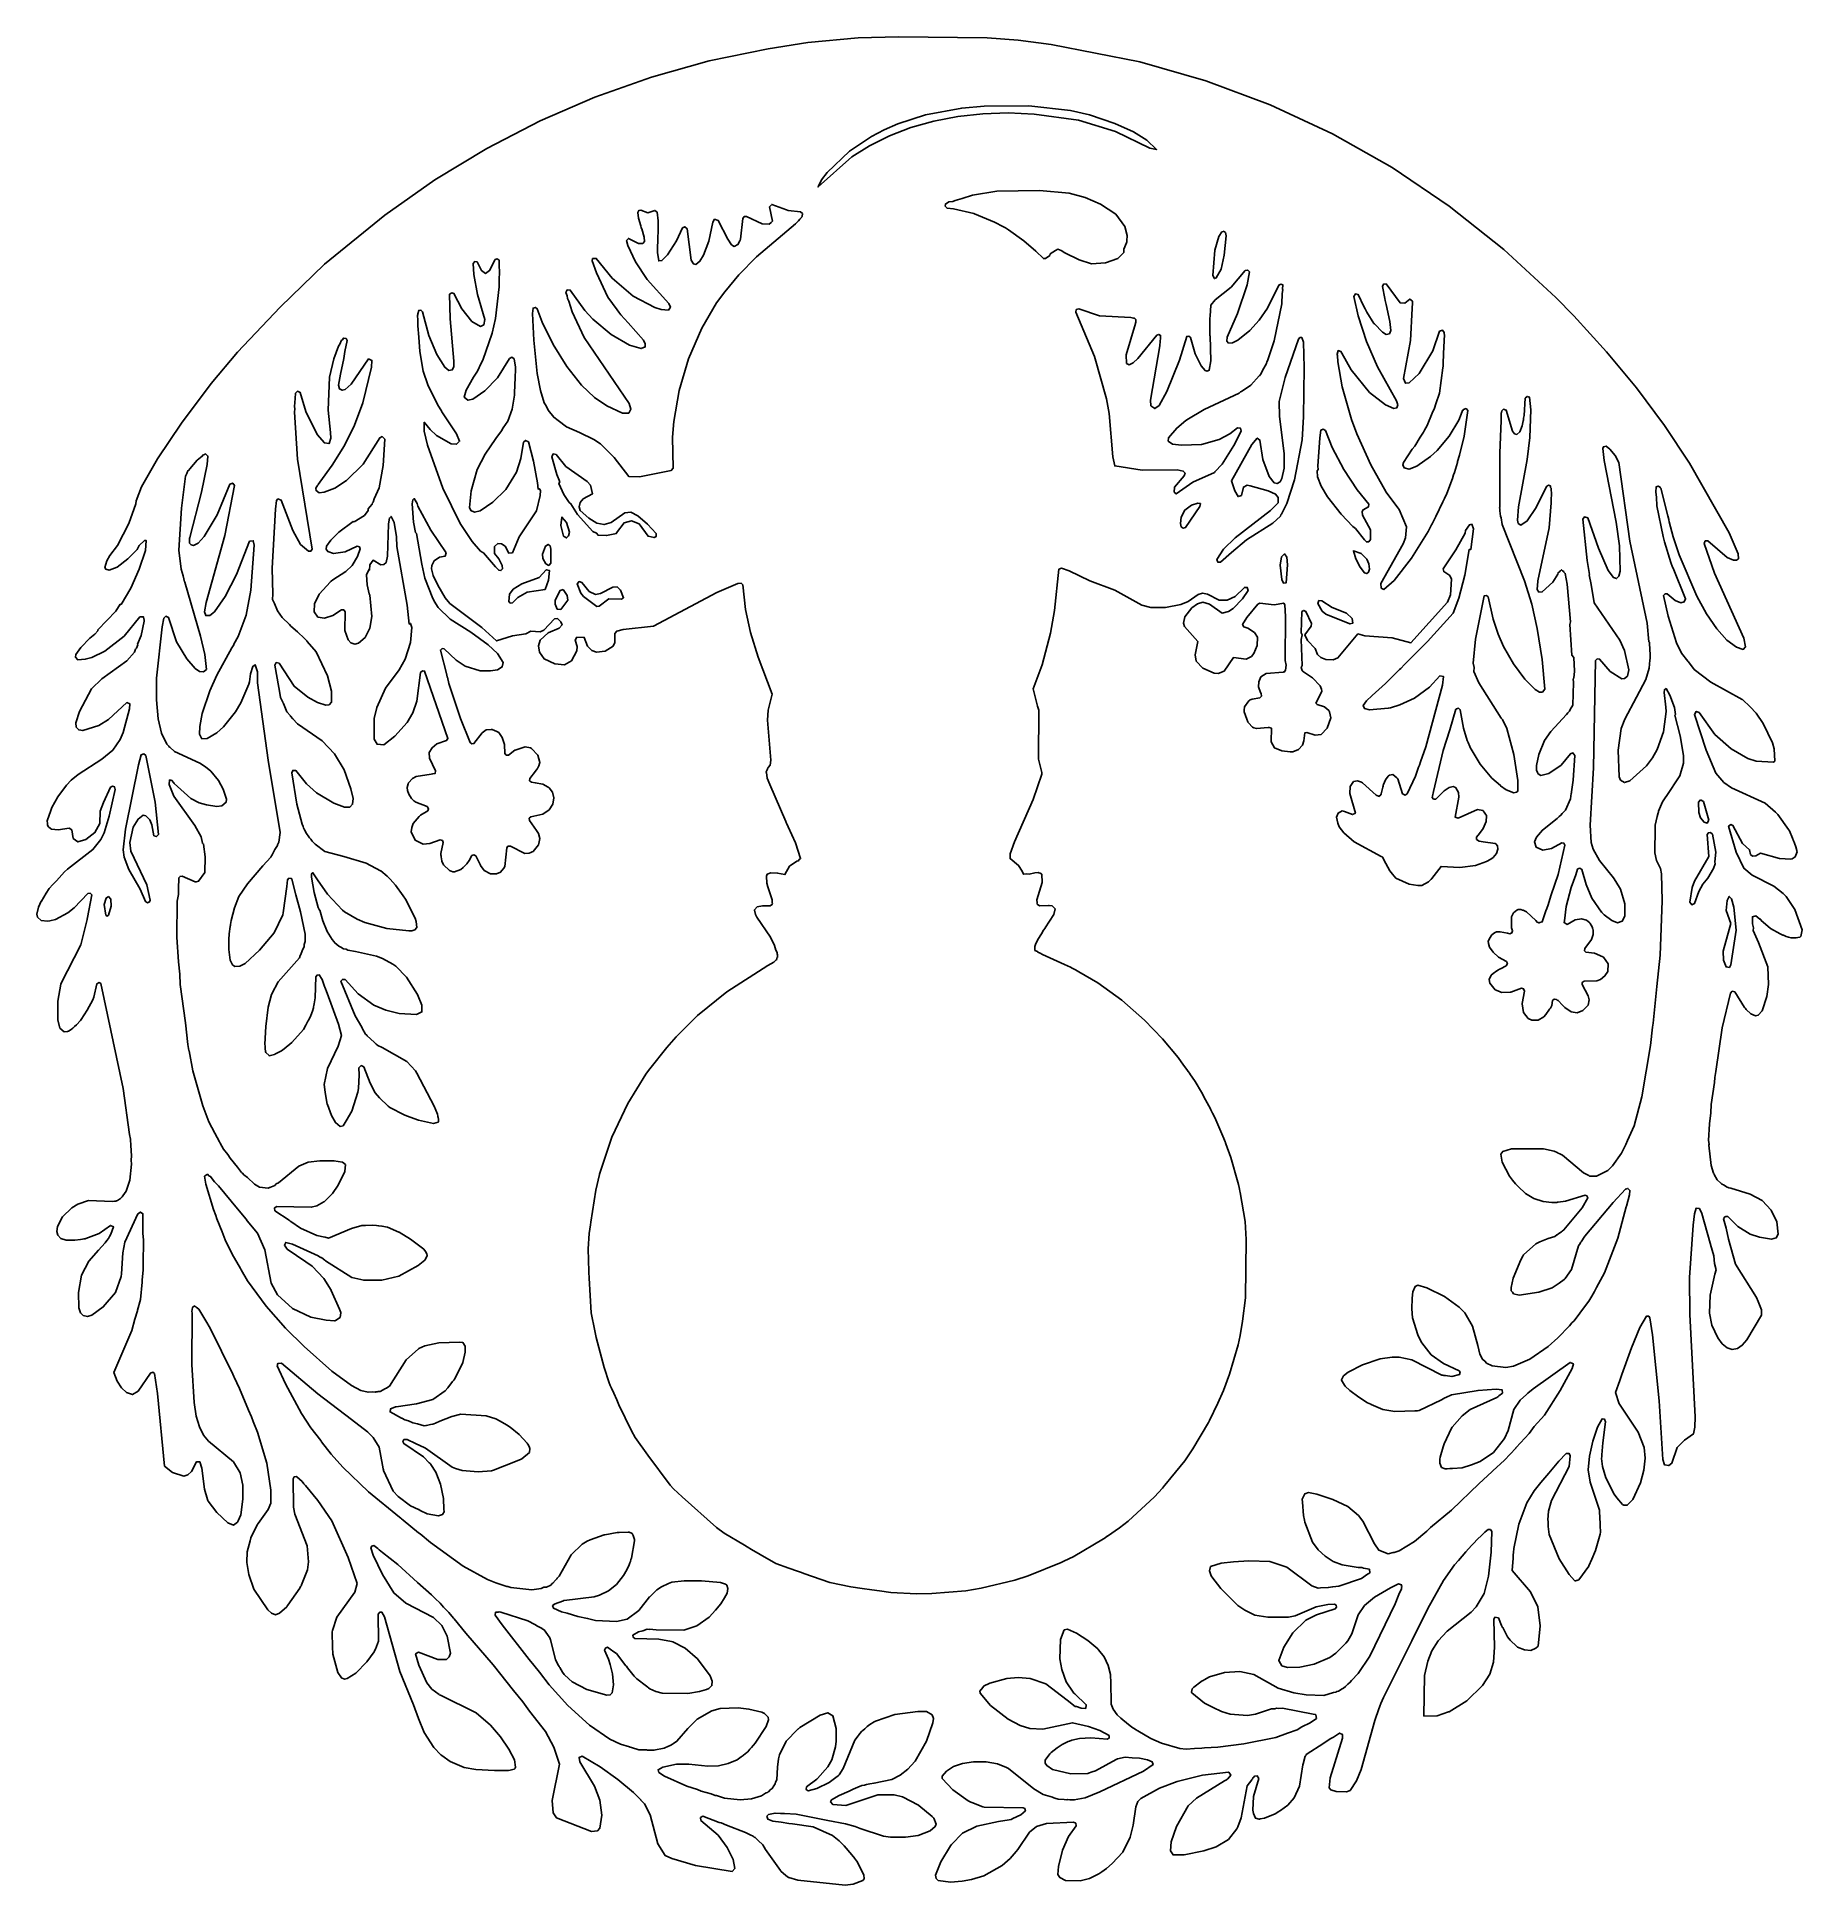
# Model space of a CAD drawing. Header units: millimetres. Extents: x 16 to 283, y 12 to 292.
import ezdxf

# ---------------------------------------------------------------- set-up
doc = ezdxf.new("R2010")
doc.units = ezdxf.units.MM
doc.layers.add('CUT', color=7, linetype='CONTINUOUS')

msp = doc.modelspace()

# ---------------------------------------------------------------- linework, layer by layer
at = {"layer": 'CUT'}
for points in [[(17.768, 171.9964), (17.452, 172.2904), (17.3068, 172.5471), (17.2795, 172.8394), (17.277, 172.8661), (17.2755, 172.882), (17.2567, 173.0826), (17.2639, 173.1938), (17.7857, 174.751), (17.9598, 175.2133), (18.8772, 176.8308), (20.1642, 178.5906), (20.8568, 179.3471), (21.9188, 180.2211), (25.5232, 182.5048), (27.1716, 183.8964), (28.284, 185.5235), (28.7563, 186.5506), (29.7147, 190.1307), (29.7854, 190.8971), (29.3104, 191.1129), (26.5515, 188.5302), (25.0503, 187.6215), (22.6396, 186.8561), (22.0258, 186.9673), (21.65, 187.3888), (21.5865, 188.0226), (22.129, 189.7707), (23.9482, 193.1905), (25.5392, 194.7177), (29.3146, 197.4421), (30.4648, 198.7357), (30.6553, 199.2051), (30.7666, 199.345), (30.9702, 199.8687), (30.9522, 199.9365), (31.4926, 201.268), (31.9363, 203.4633), (31.9226, 203.5791), (31.9439, 203.6778), (31.9034, 203.741), (31.8635, 204.078), (31.6857, 204.0805), (31.6774, 204.0933), (31.6344, 204.0812), (31.3121, 204.0857), (28.9197, 201.1931), (25.9929, 198.8815), (24.0078, 197.9191), (23.0079, 197.6601), (21.8858, 197.6067), (21.5206, 197.9894), (21.5814, 198.3723), (22.3292, 199.4271), (23.7052, 200.8498), (24.4464, 201.4548), (24.9416, 201.9976), (24.9372, 202.1237), (27.6606, 204.9395), (28.33, 206.0071), (28.4511, 205.9725), (29.9217, 208.4635), (31.1822, 211.3447), (32.1426, 214.1658), (32.2626, 215.6664), (31.9925, 215.6664), (31.1822, 214.8861), (30.8663, 214.3175), (29.4684, 212.8757), (27.8459, 211.6327), (26.6301, 211.1656), (26.1412, 211.3226), (25.9919, 211.5643), (26.2812, 212.5758), (26.7668, 213.3855), (27.8808, 214.8861), (29.6215, 218.2475), (30.672, 221.2487), (30.7192, 221.6972), (31.5418, 223.8167), (33.9502, 228.0597), (37.6163, 233.4684), (42.1203, 239.4436), (46.0897, 244.1952), (52.5498, 251.0161), (59.2773, 257.5636), (68.4014, 265.0012), (75.984, 270.3359), (83.8596, 275.0866), (91.9445, 279.2652), (100.2706, 282.8732), (108.8371, 285.91), (117.5842, 288.3458), (126.5453, 290.1811), (132.5117, 291.1454), (140.1423, 291.8363), (146.2794, 291.9868), (159.6946, 291.8668), (164.4214, 291.506), (169.4225, 290.8434), (182.8383, 288.225), (192.848, 285.348), (202.617, 281.7122), (212.0546, 277.3101), (221.1023, 272.1986), (229.763, 266.3549), (238.0304, 259.7726), (245.9072, 252.4986), (248.6232, 249.7229), (253.6068, 244.289), (258.145, 238.7894), (262.3538, 233.078), (266.141, 227.3676), (272.1622, 216.829), (273.5505, 213.6243), (273.6102, 212.9056), (273.2913, 212.6864), (272.8125, 212.6739), (271.8722, 213.0984), (268.9615, 215.6225), (268.5605, 215.6018), (268.3909, 215.2379), (269.9455, 210.6963), (274.4077, 200.8448), (274.6693, 199.5441), (274.3051, 199.1621), (273.2738, 199.4897), (271.821, 200.5769), (270.2902, 202.2823), (268.7195, 204.5594), (267.2568, 207.2161), (264.5948, 213.477), (263.7102, 216.2315), (263.1053, 218.5115), (263.0219, 218.8256), (263.0098, 218.8713), (262.8656, 219.4147), (261.8147, 223.589), (261.7408, 223.6543), (261.7101, 223.77), (261.4118, 223.9266), (261.1029, 223.7919), (261.0432, 223.0132), (261.152, 222.2226), (261.1952, 220.902), (262.1506, 216.2503), (262.2746, 215.8588), (262.3555, 215.4897), (263.319, 212.3314), (263.6106, 211.6406), (263.6677, 211.4606), (265.572, 206.8253), (265.3776, 206.3799), (264.8565, 206.2156), (264.0093, 206.5963), (262.7863, 207.6092), (262.4541, 207.6078), (262.2439, 207.3505), (262.9298, 204.2197), (264.2183, 200.1826), (264.9652, 198.6091), (265.9218, 197.3601), (265.9395, 197.3285), (265.9944, 197.2653), (266.8567, 196.1393), (269.4188, 194.2191), (274.1692, 191.5882), (274.2172, 191.557), (275.3715, 190.4442), (276.2829, 189.4817), (277.3476, 187.9113), (278.7307, 184.9958), (278.9907, 184.0837), (279.1079, 182.2265), (278.8875, 182.0535), (276.2726, 182.2182), (275.0149, 182.6515), (272.4675, 184.0901), (270.0263, 186.2801), (267.6068, 189.6238), (267.1988, 189.7627), (266.921, 189.2894), (268.6863, 183.8916), (270.1541, 180.4194), (271.3644, 178.9906), (272.5389, 178.2065), (277.6172, 175.8471), (279.2027, 174.5099), (279.5622, 174.1597), (281.1878, 171.8567), (281.2981, 171.6783), (281.7768, 170.5783), (281.9449, 170.1523), (282.0214, 169.9583), (282.0837, 169.8005), (282.3001, 169.2517), (282.4683, 168.4725), (282.1917, 167.6991), (281.7403, 167.4459), (281.5468, 167.3798), (279.7948, 167.4617), (276.906, 168.2855), (276.2251, 167.8757), (275.7348, 167.8122), (275.417, 168.0855), (275.2783, 168.8077), (274.1941, 169.755), (272.7525, 172.468), (272.4077, 172.6078), (272.0874, 172.3588), (273.2204, 168.4289), (274.417, 165.9866), (275.6671, 164.9545), (278.9308, 163.2582), (280.3779, 162.1831), (280.8081, 161.6901), (282.1304, 159.7359), (283.2213, 156.656), (283.0246, 155.6557), (283.0209, 155.6534), (283.0159, 155.6503), (283.0081, 155.6454), (282.8923, 155.5732), (282.2909, 155.4259), (282.2132, 155.4269), (282.1522, 155.4276), (282.0612, 155.4287), (281.5626, 155.4348), (281.1702, 155.5268), (280.8332, 155.6437), (280.3895, 155.8323), (280.291, 155.8742), (280.231, 155.8997), (279.9095, 156.0363), (278.4365, 156.8713), (276.9897, 158.1375), (276.9511, 158.2533), (276.815, 158.2905), (276.2423, 158.7917), (275.7074, 158.6389), (275.7158, 157.5491), (275.8636, 156.9542), (275.8106, 156.5726), (276.6215, 154.7191), (278.0529, 151.0498), (278.1514, 148.382), (277.8751, 146.5586), (277.1937, 144.4058), (276.5767, 143.7175), (276.151, 143.6393), (275.4385, 143.934), (274.77, 144.5665), (274.6587, 144.7151), (274.5745, 144.8276), (274.5376, 144.8769), (274.5203, 144.9), (273.0346, 147.2526), (272.6478, 147.34), (272.3551, 147.0469), (271.1239, 141.8224), (270.1659, 135.1853), (270.0167, 134.2794), (269.9293, 133.5463), (269.4476, 130.2091), (269.3801, 128.9387), (269.1783, 127.2463), (269.0586, 124.7461), (269.1273, 124.1837), (269.119, 124.0267), (269.4388, 120.9639), (269.8139, 119.7639), (269.8949, 119.6558), (269.9212, 119.5669), (270.3729, 118.7873), (270.9339, 118.2691), (270.9596, 118.2348), (270.9977, 118.2102), (271.0762, 118.1377), (271.3319, 117.9944), (271.8545, 117.6569), (272.0237, 117.6067), (272.1075, 117.5597), (272.4246, 117.4877), (275.3733, 116.6128), (277.1689, 115.6219), (278.545, 114.148), (279.4034, 112.4221), (279.6077, 110.5179), (279.3018, 109.9799), (278.5798, 109.7852), (276.7982, 110.0567), (275.3373, 110.522), (273.4707, 111.7118), (271.9861, 113.2093), (271.6212, 113.2321), (271.5709, 113.1667), (271.5093, 113.1603), (271.3405, 112.8709), (271.712, 111.4388), (272.0551, 109.7944), (273.1193, 106.0048), (276.3334, 100.9535), (276.591, 100.3455), (277.0898, 99.0571), (277.0977, 98.2811), (274.8407, 94.5062), (274.1558, 93.6974), (273.4156, 93.2113), (272.6252, 93.068), (271.8713, 93.3022), (271.1201, 93.8912), (270.4839, 94.7974), (269.5566, 96.7622), (269.208, 98.5357), (269.273, 101.274), (269.2731, 101.2746), (269.2731, 101.2749), (269.2735, 101.2763), (269.2743, 101.2805), (270.0214, 104.4771), (270.2052, 105.1165), (269.9705, 106.0883), (269.8454, 107.2342), (269.3483, 108.9785), (269.3381, 109.0292), (269.2943, 109.1678), (268.0148, 113.6579), (267.6744, 114.4377), (267.1778, 114.4884), (266.8973, 113.6096), (266.7153, 111.9212), (266.1763, 103.9518), (266.2364, 98.3545), (267.0166, 82.8717), (266.987, 81.2756), (266.7467, 80.2651), (265.4133, 79.31), (264.319, 78.2257), (263.4961, 75.8041), (263.0086, 75.4554), (262.3979, 75.5716), (262.1262, 76.3933), (261.5863, 85.2736), (260.5365, 95.262), (260.1725, 97.8693), (259.9842, 98.094), (259.657, 98.1113), (258.6605, 96.4131), (257.3704, 93.2956), (255.9332, 89.2727), (255.637, 88.5139), (255.5981, 88.3347), (254.9581, 86.5432), (255.52, 84.8422), (255.5328, 84.7872), (256.6592, 83.1191), (258.3828, 80.5225), (259.2724, 78.205), (259.4232, 76.5779), (259.2367, 74.7659), (258.7169, 72.8472), (257.559, 70.3242), (256.7271, 69.4585), (256.1661, 69.4806), (256.1125, 69.5003), (256.0304, 69.5513), (255.1521, 70.5809), (254.7705, 71.1137), (253.4917, 73.6159), (252.9742, 75.3277), (252.8418, 76.5409), (252.8683, 76.8572), (252.8845, 77.0514), (252.8884, 77.0979), (253.0388, 78.8982), (253.4555, 82.1104), (253.2814, 82.4843), (252.9135, 82.5395), (252.2104, 81.2952), (251.4898, 79.1635), (250.9863, 76.9079), (250.782, 74.8137), (251.1261, 72.9488), (252.5419, 68.6801), (252.5906, 67.336), (252.6065, 66.8971), (252.6253, 66.3753), (252.6615, 65.377), (252.6412, 65.0872), (251.9406, 62.6006), (251.371, 61.2817), (250.8954, 60.2625), (250.8875, 60.2456), (250.8834, 60.2369), (250.8831, 60.2362), (249.3878, 58.1452), (249.1035, 58.0341), (249.0142, 58.0249), (248.9032, 58.0134), (248.8633, 58.0092), (248.7935, 58.002), (248.756, 58.0192), (247.9396, 58.9403), (246.3867, 61.32), (244.9122, 64.9904), (244.752, 66.2168), (244.7262, 66.982), (244.7174, 67.2424), (244.7518, 67.9154), (244.809, 68.5508), (245.2477, 70.1653), (247.9042, 75.325), (248.0925, 76.9469), (247.9342, 77.2776), (247.4709, 77.2764), (246.3482, 76.1536), (244.8297, 74.3079), (243.6299, 72.8984), (243.4535, 72.6352), (242.6166, 71.618), (241.5081, 69.7898), (240.3014, 66.5801), (239.5554, 62.9181), (239.505, 62.2985), (239.4371, 61.9093), (239.435, 61.4401), (239.2822, 59.5643), (242.0628, 56.3408), (243.2017, 54.0412), (243.5473, 51.1674), (243.2071, 48.1066), (242.8968, 47.774), (242.1279, 47.4506), (241.1323, 47.5143), (240.0966, 47.9394), (240.0885, 47.9469), (240.082, 47.9529), (240.0547, 47.9784), (240.0038, 48.0259), (239.0032, 49.0112), (238.6033, 49.5176), (238.3529, 49.9324), (238.0038, 50.6181), (237.8485, 50.9231), (237.8451, 50.9297), (237.6883, 51.2378), (237.2055, 52.3698), (236.6663, 52.4731), (236.4944, 52.1501), (236.6143, 47.9171), (236.4646, 45.6676), (235.8844, 43.8427), (234.811, 42.1435), (232.4308, 39.8174), (229.7237, 38.1595), (229.7044, 38.1515), (229.6946, 38.1474), (229.6928, 38.1466), (229.6251, 38.1186), (227.9242, 37.5199), (225.9072, 37.4877), (225.9943, 43.6637), (226.4982, 45.8274), (227.1163, 47.377), (228.0914, 48.9074), (229.4338, 50.3778), (233.0863, 53.2267), (233.8489, 54.0404), (235.0188, 56.0489), (235.7156, 58.6977), (236.1051, 62.3132), (236.1932, 65.4584), (235.9867, 65.7648), (235.6519, 65.7778), (235.4529, 65.5976), (235.1461, 65.3693), (234.7119, 64.9266), (233.9673, 64.2522), (233.4715, 63.6951), (233.4588, 63.6832), (233.4148, 63.6314), (233.148, 63.3316), (232.2441, 62.4099), (231.1534, 61.0907), (230.5576, 60.4214), (228.8634, 58.0419), (226.5073, 53.8055), (224.0777, 48.8863), (219.7917, 40.3147), (219.3982, 39.4118), (219.3163, 39.2459), (219.2769, 39.1335), (219.1581, 38.861), (219.0796, 38.5698), (218.4761, 36.846), (216.4061, 29.4065), (215.7006, 27.6907), (214.7277, 26.2334), (214.1613, 26.0228), (212.5902, 26.0809), (211.802, 26.3073), (211.5292, 26.6418), (211.7202, 28.1098), (213.5625, 34.1651), (213.5593, 34.7058), (213.1391, 34.9075), (212.2033, 34.3116), (211.7253, 34.065), (210.7495, 33.3858), (208.08, 31.6858), (208.0066, 31.4764), (207.8877, 31.3937), (207.5895, 30.2662), (207.5748, 30.0827), (207.0492, 26.8513), (206.239, 25.1148), (205.263, 23.9813), (204.1565, 23.1613), (204.1456, 23.1547), (204.0701, 23.1093), (203.9164, 23.0169), (203.3484, 22.6755), (201.7427, 22.0129), (201.0733, 21.8985), (200.9786, 21.8823), (200.9655, 21.8801), (200.9191, 21.8722), (200.3776, 22.0203), (200.3729, 22.0278), (200.3702, 22.032), (200.3637, 22.0422), (200.3619, 22.0451), (200.0727, 22.7475), (199.9857, 23.229), (200.096, 25.2877), (200.875, 28.0528), (200.6562, 28.4247), (200.2287, 28.3666), (200.0965, 28.1931), (200.0505, 28.1864), (199.9446, 27.9938), (199.8425, 27.8598), (199.8333, 27.8582), (199.8192, 27.8293), (199.143, 26.942), (198.2306, 22.0763), (197.7036, 20.7179), (197.5432, 20.3889), (196.279, 18.765), (194.419, 17.6561), (192.5683, 17.0508), (189.5653, 16.4768), (187.8813, 16.4541), (187.5195, 17.0632), (187.6188, 18.4417), (188.426, 20.7731), (190.19, 23.8833), (191.4559, 25.0278), (195.6929, 27.6693), (196.0144, 27.8483), (196.0614, 27.8991), (196.201, 27.9861), (196.6309, 28.5377), (196.3216, 28.9844), (196.2955, 28.9813), (196.2824, 29.0002), (194.9795, 28.8242), (192.3769, 28.5133), (188.49, 27.5937), (185.8235, 26.5755), (183.0241, 24.9835), (182.5625, 24.5247), (182.2589, 23.7465), (181.8646, 20.9505), (181.4049, 19.1532), (180.2551, 16.8835), (178.6611, 15.1338), (177.8133, 14.3909), (177.1004, 13.8646), (176.6274, 13.5591), (176.1384, 13.3145), (175.2187, 12.8903), (173.808, 12.5451), (171.5698, 12.575), (170.7056, 13.0046), (170.4463, 13.4807), (170.503, 14.7183), (171.1186, 17.1658), (172.0595, 19.256), (173.1853, 20.8828), (173.129, 21.2404), (172.8026, 21.3972), (168.6927, 21.1926), (167.1699, 20.7389), (166.1338, 19.9137), (164.3743, 17.296), (164.1238, 16.985), (163.2127, 15.919), (161.9864, 14.8517), (159.2062, 13.2973), (157.3547, 12.7142), (155.916, 12.4548), (154.1532, 12.3355), (152.2844, 12.581), (151.9749, 12.8991), (151.8938, 13.3847), (152.6998, 15.4113), (154.16, 17.809), (154.3223, 18.035), (155.998, 19.7359), (158.1574, 20.825), (161.4494, 21.4946), (163.0624, 21.7762), (163.3585, 21.8204), (163.5941, 21.965), (164.8375, 22.51), (165.5069, 23.1505), (165.4142, 23.4686), (165.148, 23.5996), (159.2564, 23.7117), (159.0567, 23.7351), (157.3843, 24.4116), (157.254, 24.4675), (157.1465, 24.5135), (156.8244, 24.6516), (154.5013, 26.2938), (152.8962, 28.0451), (152.9159, 28.3864), (153.5319, 29.1276), (154.6247, 29.856), (155.992, 30.3297), (157.6532, 30.5517), (159.5714, 30.5498), (161.288, 30.2791), (162.6632, 29.7015), (162.8387, 29.6121), (162.8652, 29.5987), (162.9106, 29.5755), (162.9434, 29.5589), (166.7674, 26.4702), (168.1977, 25.6196), (169.6123, 25.1809), (169.8356, 25.0834), (169.9843, 25.0655), (170.4799, 24.9118), (171.377, 24.8666), (171.7945, 24.8203), (171.9186, 24.8326), (172.2602, 24.7914), (172.406, 24.8148), (172.9134, 24.7892), (174.571, 25.1193), (176.816, 26.0065), (183.3901, 29.1441), (184.881, 30.1651), (184.7471, 30.5421), (184.0098, 30.867), (182.7872, 31.1257), (181.6686, 31.1745), (180.6281, 31.2426), (179.4719, 31.0227), (179.2789, 30.9136), (179.244, 30.9068), (176.1348, 29.1846), (176.1201, 29.1799), (175.6497, 29.0274), (175.6243, 29.0192), (175.0753, 28.8413), (174.9599, 28.8115), (172.4186, 28.7537), (169.5975, 29.4028), (168.7478, 29.9966), (168.498, 30.369), (168.5063, 30.7885), (169.2044, 31.7696), (169.4134, 31.9807), (170.3487, 32.6759), (171.0816, 33.1926), (171.874, 33.5791), (171.8853, 33.5832), (171.9946, 33.6226), (172.18, 33.6896), (172.5454, 33.8217), (173.721, 34.0922), (175.4308, 34.1828), (177.9522, 33.98), (178.2169, 34.1813), (178.2132, 34.5478), (176.796, 35.3033), (175.0719, 35.9285), (172.673, 36.4936), (168.1395, 35.5118), (166.1805, 35.63), (164.7352, 36.0832), (162.8991, 37.0167), (160.2306, 39.0824), (158.6701, 40.9513), (158.6352, 41.019), (158.6157, 41.2593), (159.0496, 41.8467), (159.143, 41.9732), (159.1673, 42.006), (159.1716, 42.0119), (160.1175, 42.4888), (162.7082, 43.1814), (164.4235, 43.3662), (166.2322, 43.2093), (168.6078, 42.3687), (171.8493, 39.9111), (173.0572, 38.9626), (173.236, 38.9459), (173.9373, 38.6734), (174.648, 38.6627), (174.7357, 39.2067), (172.9771, 40.85), (172.8694, 40.9601), (172.7325, 41.1), (171.6857, 42.7031), (171.012, 44.5307), (170.7084, 46.1625), (170.8292, 49.0871), (171.3965, 50.5543), (171.8973, 50.6884), (173.255, 50.0848), (174.9501, 48.9337), (176.4678, 47.6788), (176.5389, 47.5988), (176.5496, 47.5868), (176.5715, 47.5621), (176.5933, 47.5376), (177.4241, 46.4569), (178.0414, 45.1366), (178.3937, 43.7881), (178.4324, 43.2173), (178.4442, 43.0435), (178.4452, 43.0299), (178.4648, 42.7409), (178.5315, 39.3242), (178.8161, 38.5214), (179.422, 37.6836), (179.9973, 37.1944), (180.262, 36.9066), (180.8439, 36.4747), (181.6173, 35.8171), (182.1502, 35.5049), (182.1853, 35.4789), (182.5728, 35.2574), (184.5346, 34.1082), (186.1397, 33.3821), (188.8937, 32.569), (189.8767, 32.5028), (191.1575, 32.5822), (192.2527, 32.6227), (192.6359, 32.6737), (194.6931, 32.8011), (198.6148, 33.2798), (203.4665, 34.2397), (205.215, 34.8979), (206.7118, 35.4334), (207.4194, 35.8694), (208.6696, 36.4863), (209.6178, 37.1397), (209.513, 37.6903), (209.4567, 37.7014), (209.4541, 37.7119), (209.1468, 37.7624), (204.4703, 38.6837), (203.8081, 38.6395), (203.5516, 38.6816), (203.3212, 38.6069), (202.8226, 38.5736), (200.4083, 37.7611), (199.1754, 37.576), (196.542, 37.7958), (195.2238, 38.1674), (193.9672, 38.7883), (192.6377, 39.4754), (190.7421, 41.0235), (190.7089, 41.0992), (190.7964, 41.63), (191.0375, 41.8688), (192.0829, 42.6948), (192.3173, 42.8223), (192.437, 42.8874), (192.6059, 42.9793), (193.4312, 43.4281), (195.6919, 44.0866), (198.0059, 44.2371), (200.1356, 43.8024), (203.8011, 41.7472), (206.2152, 40.9935), (208.0809, 40.6932), (210.7458, 40.6043), (212.2256, 41.0468), (212.5448, 41.0979), (212.7286, 41.1973), (212.9866, 41.2744), (213.5067, 41.6179), (213.626, 41.6824), (213.7049, 41.7488), (214.0295, 41.9632), (214.3674, 42.3063), (214.7352, 42.6159), (214.9197, 42.8674), (215.9668, 43.9308), (217.7001, 46.5837), (221.534, 54.4894), (222.1138, 55.9445), (222.4936, 56.7683), (222.5111, 56.9417), (222.5549, 57.0517), (222.5363, 57.1922), (222.5446, 57.2746), (222.5241, 57.2842), (222.5074, 57.41), (222.0748, 57.5578), (220.8346, 56.956), (218.4407, 55.5083), (216.9022, 54.2375), (215.9667, 52.8262), (214.9662, 49.9366), (214.3813, 48.9111), (214.0582, 48.5637), (212.5691, 47.0171), (211.672, 46.3875), (209.298, 45.3654), (207.1216, 44.9316), (205.2473, 44.868), (204.3805, 45.1173), (203.9479, 45.7979), (203.9459, 45.8145), (203.945, 45.8226), (203.9417, 45.8504), (203.9318, 45.9339), (204.6867, 47.9546), (206.0266, 50.1101), (208.0341, 52.0155), (209.6349, 52.8308), (212.4732, 53.7352), (212.6777, 54.0011), (212.5996, 54.3274), (212.3353, 54.47), (211.3671, 54.4152), (209.5593, 54.0335), (206.3982, 52.6937), (205.3996, 52.4929), (202.2763, 52.4611), (200.267, 52.8014), (200.0695, 52.8836), (198.7658, 53.5645), (197.6917, 54.2676), (195.1378, 56.8464), (193.7788, 58.5939), (193.6733, 58.742), (193.3989, 59.5273), (193.587, 60.1449), (195.1763, 60.6773), (197.073, 60.8931), (199.3749, 61.0438), (202.5739, 60.9173), (205.1263, 60.0499), (208.9479, 57.2418), (209.8915, 56.8993), (210.2492, 56.9307), (211.4178, 56.9589), (212.0844, 57.0917), (212.9955, 57.1717), (216.4351, 58.3636), (217.3842, 58.9909), (217.5721, 59.0913), (217.5732, 59.1159), (217.7063, 59.2038), (217.654, 59.7586), (216.7646, 59.9021), (216.4764, 59.9906), (215.95, 60.0334), (213.5418, 60.4218), (212.1528, 60.9464), (210.9236, 61.7086), (209.8967, 62.6771), (209.0487, 63.8558), (207.8776, 66.8632), (207.8055, 67.1889), (207.6846, 67.9051), (207.4948, 69.8919), (207.477, 70.3541), (207.8616, 71.1822), (208.3951, 71.3671), (209.6774, 71.1448), (212.0872, 70.3008), (214.398, 69.2343), (215.9814, 67.8981), (216.6513, 67.0423), (218.4078, 63.5948), (219.0626, 62.6654), (220.4677, 62.0942), (221.2618, 62.3037), (221.378, 62.304), (222.1613, 62.5319), (224.469, 63.9624), (226.3301, 65.5216), (226.9206, 66.0597), (230.0786, 68.7001), (234.2739, 72.7536), (236.2038, 74.495), (236.3671, 74.6667), (238.1422, 76.284), (239.8315, 78.1234), (239.8488, 78.1401), (239.8816, 78.1779), (241.8635, 80.3358), (242.6397, 81.3586), (244.1686, 83.1217), (246.5827, 86.8485), (248.3962, 90.1774), (248.5741, 90.8636), (248.0711, 91.0864), (242.4538, 87.1148), (241.6548, 86.413), (241.5669, 86.3461), (241.4787, 86.2582), (240.4944, 85.3935), (239.5417, 83.9494), (238.7019, 80.7794), (238.1309, 79.5744), (236.434, 77.4378), (234.4151, 76.0822), (233.0995, 75.5804), (231.6861, 75.1396), (230.2614, 75.04), (229.8485, 75.0112), (229.454, 74.9836), (229.118, 74.9602), (228.5958, 75.1893), (228.3061, 75.847), (228.3319, 76.4144), (228.3966, 76.7552), (228.8049, 78.3262), (228.9746, 78.7758), (230.1116, 81.1553), (230.1958, 81.2955), (231.7219, 82.9785), (232.9103, 83.9555), (236.9691, 85.7818), (237.1002, 85.8814), (237.1783, 85.9148), (237.2778, 86.0165), (237.837, 86.4415), (237.7636, 86.9513), (236.8413, 87.0642), (234.1265, 86.8572), (230.1028, 86.1789), (229.246, 85.7621), (229.1001, 85.7129), (228.5596, 85.4282), (225.1889, 83.7884), (225.1295, 83.7862), (224.9355, 83.779), (224.5338, 83.7642), (221.5194, 83.6527), (219.6745, 83.9482), (217.9241, 84.7252), (217.9044, 84.7343), (217.8662, 84.7519), (217.8411, 84.7635), (217.3565, 84.9871), (216.0466, 85.8508), (214.6726, 86.845), (213.977, 87.5034), (213.8508, 87.655), (213.4391, 88.4193), (213.435, 88.4343), (213.434, 88.438), (213.432, 88.4452), (213.4238, 88.4753), (213.704, 89.0582), (214.4079, 89.6385), (216.5949, 90.7346), (219.2921, 91.6232), (221.1037, 91.895), (221.1052, 91.895), (221.1158, 91.895), (221.2368, 91.8947), (222.1441, 91.8932), (224.0938, 91.4886), (228.6331, 89.1878), (228.8462, 89.1589), (228.9021, 89.1299), (229.16, 89.1164), (230.1291, 88.9851), (231.3269, 89.2723), (231.4028, 89.5981), (231.2314, 89.8436), (228.9036, 90.9127), (227.0077, 92.2667), (225.578, 94.0718), (225.3754, 94.4415), (224.9669, 95.2754), (224.1994, 97.8668), (224.079, 99.2405), (224.1134, 100.8418), (224.2352, 101.8188), (224.5882, 102.6101), (225.0096, 102.8191), (226.3721, 102.414), (229.0239, 101.071), (231.243, 99.4818), (232.0956, 98.6011), (233.2765, 96.6029), (234.0648, 93.6734), (234.3754, 92.353), (234.7653, 91.5731), (235.1971, 91.2484), (235.3908, 90.9949), (236.2593, 90.5592), (238.3095, 90.3081), (239.4723, 90.5202), (241.9568, 91.5907), (244.7488, 93.5173), (246.1997, 94.8452), (247.9957, 96.6433), (248.3551, 97.1008), (248.678, 97.4146), (250.414, 99.7212), (250.9263, 100.3732), (251.3381, 101.1234), (251.7729, 101.8523), (252.0707, 102.4582), (253.2953, 104.6896), (255.2951, 109.9463), (256.5594, 114.6592), (256.5785, 114.7232), (256.5958, 114.7952), (257.0553, 116.5081), (257.1396, 117.1598), (256.8317, 117.4587), (256.4839, 117.3515), (254.5997, 115.3478), (250.2821, 110.2488), (249.7311, 109.367), (249.6334, 109.2522), (249.582, 109.1283), (249.3452, 108.7494), (248.2881, 105.2013), (247.3175, 103.8181), (247.2718, 103.762), (247.2449, 103.7291), (247.222, 103.701), (247.1784, 103.6475), (246.3942, 103.0868), (245.3275, 102.4234), (243.344, 101.744), (240.3628, 101.2913), (239.5116, 101.5068), (239.3418, 101.7188), (239.3282, 101.7358), (239.3191, 101.7473), (239.1544, 101.953), (239.1102, 102.4726), (239.4186, 103.8522), (240.5933, 106.6694), (240.7865, 106.9977), (240.8773, 107.1519), (240.8957, 107.1831), (241.0098, 107.3771), (242.8487, 109.0686), (243.4747, 109.3952), (244.7256, 109.8957), (245.7485, 110.2047), (246.0788, 110.4371), (246.1245, 110.4553), (246.3603, 110.628), (246.7752, 110.8801), (246.8701, 110.9937), (247.1403, 111.1838), (249.8866, 114.5236), (250.7665, 116.0554), (250.6149, 116.3485), (250.3302, 116.4265), (247.3705, 115.5394), (246.2566, 115.3839), (246.1752, 115.3726), (246.0758, 115.3587), (246.0266, 115.3518), (245.5427, 115.313), (245.3183, 115.3223), (243.9817, 115.4623), (242.5883, 115.957), (241.3044, 116.721), (241.256, 116.7667), (241.0766, 116.9363), (240.473, 117.5067), (239.7854, 118.1566), (239.3314, 118.712), (238.8898, 119.3427), (237.7747, 121.4611), (237.569, 122.6642), (237.8631, 123.0816), (239.1678, 123.4694), (244.0373, 123.4653), (245.6305, 123.1201), (246.0827, 122.9019), (246.248, 122.8221), (246.5057, 122.6978), (246.9137, 122.5009), (250.1024, 119.814), (250.581, 119.5753), (250.6509, 119.5305), (250.6854, 119.5232), (250.9103, 119.411), (251.0177, 119.3259), (251.1052, 119.3364), (252.0799, 119.3116), (253.7715, 120.1631), (254.5135, 120.8717), (255.8721, 122.8102), (256.2419, 123.6197), (256.5108, 124.1168), (256.7537, 124.7401), (257.7586, 126.9398), (258.9507, 131.3561), (260.2673, 139.1091), (260.5595, 141.8966), (260.6558, 142.5172), (261.2087, 148.0913), (261.7053, 152.83), (262.0354, 161.0724), (261.9419, 165.1278), (261.7736, 165.9582), (261.1415, 167.1747), (260.895, 168.3322), (260.9506, 172.1249), (260.981, 172.5461), (261.2608, 173.8244), (261.417, 174.3923), (261.4419, 174.483), (261.47, 174.585), (261.4869, 174.6465), (262.0763, 176.0374), (262.5647, 176.8256), (262.6008, 176.8838), (262.6034, 176.8879), (262.6036, 176.8882), (264.6798, 180.0163), (265.2392, 181.9158), (265.2468, 183.1002), (264.7429, 186.0831), (263.9424, 189.2192), (264.0459, 189.3158), (263.8658, 190.3362), (263.2056, 192.227), (262.6053, 193.2174), (262.3652, 193.0373), (262.3052, 192.6172), (262.5774, 190.4126), (262.6041, 189.7747), (262.2331, 186.6949), (261.2732, 183.9947), (260.5414, 182.7376), (259.6264, 181.5383), (257.1433, 179.2221), (256.3012, 178.9829), (255.7117, 179.3462), (255.4792, 179.8403), (255.3432, 183.897), (255.8265, 187.1644), (256.3767, 188.583), (258.1153, 191.9405), (259.5687, 194.5846), (260.0594, 196.3033), (260.1399, 197.546), (260.2026, 197.8078), (260.1853, 198.2479), (260.2041, 198.5378), (260.156, 198.9993), (260.1073, 200.2444), (260.0181, 200.3214), (259.7255, 203.1263), (257.1157, 215.5758), (255.4514, 227.5049), (254.879, 228.558), (254.0927, 229.4939), (253.5442, 229.9673), (253.1254, 229.8728), (253.0169, 229.5978), (253.24, 227.8161), (255.0398, 218.4573), (255.5518, 214.8384), (255.6423, 211.0103), (255.4742, 210.2707), (255.1121, 209.9003), (254.6314, 210.0493), (253.8579, 211.1445), (252.3877, 214.5054), (250.7368, 219.102), (250.2698, 219.2806), (250.0078, 218.8908), (250.6295, 212.6244), (250.9901, 210.4949), (250.9782, 210.4815), (251.2399, 209.0197), (251.7169, 206.2024), (255.6241, 200.5655), (256.296, 199.0019), (256.9614, 196.0873), (256.7676, 195.1296), (256.3027, 194.7392), (255.8837, 194.6973), (254.1489, 195.8257), (252.5388, 197.6882), (252.1736, 197.739), (251.9297, 197.4624), (251.6205, 181.2377), (251.111, 172.5193), (251.2538, 169.8846), (251.5483, 168.8637), (252.5278, 167.1892), (254.6666, 164.566), (255.0016, 164.0098), (255.6866, 162.8316), (256.3863, 160.6159), (256.3619, 158.7462), (255.9683, 157.9832), (255.2672, 157.7444), (254.3828, 158.0506), (253.2216, 158.9233), (253.031, 159.1372), (252.942, 159.2369), (252.9132, 159.2693), (252.8387, 159.3528), (251.3664, 161.4758), (250.4987, 163.5402), (249.8422, 165.8178), (249.5614, 166.0013), (249.2421, 165.8985), (249.231, 165.8675), (249.1689, 165.8468), (248.9195, 165.0012), (248.224, 163.0662), (247.4762, 160.1975), (247.203, 158.0456), (247.166, 157.7649), (247.1673, 157.7643), (247.1653, 157.7488), (247.6104, 157.4786), (248.8534, 158.1817), (249.772, 158.3122), (250.5461, 158.1092), (251.0351, 157.706), (251.0633, 157.6668), (251.0934, 157.6249), (251.1113, 157.5999), (251.2614, 157.3908), (251.4519, 157.0323), (251.4744, 156.9304), (251.4862, 156.8768), (251.496, 156.8327), (251.5431, 156.6193), (251.5831, 156.0905), (251.5566, 155.9539), (251.3244, 155.1838), (251.3191, 155.1748), (250.2822, 153.8327), (250.2383, 153.5005), (250.4688, 153.2572), (251.7477, 153.1101), (253.0383, 152.5585), (253.1279, 152.5032), (253.8609, 151.5047), (253.8086, 150.3243), (253.3543, 149.6661), (252.6776, 149.1406), (252.1089, 148.9498), (250.2039, 148.8746), (249.9189, 148.6975), (249.8774, 148.3646), (250.7888, 146.671), (250.9536, 146.0476), (250.7888, 145.2465), (249.9974, 144.4245), (249.1261, 144.0901), (248.2147, 144.2523), (247.2528, 144.8891), (246.8993, 145.225), (246.2486, 145.946), (246.0995, 145.985), (245.9878, 146.0911), (245.6756, 146.1649), (245.4037, 145.9616), (245.277, 145.1921), (245.0716, 144.786), (245.0582, 144.7665), (245.048, 144.7516), (244.9609, 144.6247), (244.4131, 143.8263), (244.1019, 143.4767), (243.2433, 142.9489), (242.2634, 142.9787), (241.7295, 143.2179), (240.9862, 144.1509), (240.7918, 145.4197), (240.7979, 145.4962), (241.1754, 147.358), (241.0284, 147.7243), (240.7084, 147.7969), (239.085, 147.2324), (238.9974, 147.2133), (237.6929, 147.1584), (237.3679, 147.2885), (236.7227, 147.5572), (235.898, 148.5743), (235.7766, 149.1217), (236.0929, 149.7725), (236.4021, 150.0526), (236.9857, 150.4297), (237.21, 150.5746), (237.3644, 150.6744), (237.5082, 150.7673), (238.385, 151.222), (238.5568, 151.5817), (238.4192, 151.8445), (237.2025, 152.5178), (236.3881, 153.2639), (235.8461, 154.043), (235.6842, 154.6046), (235.6781, 154.7089), (235.6755, 154.7519), (235.6742, 154.7745), (235.6664, 154.9061), (235.8606, 155.3519), (236.2084, 155.8776), (236.6216, 156.1942), (236.8944, 156.3504), (237.2675, 156.341), (237.3489, 156.3389), (237.3683, 156.3385), (237.4868, 156.3355), (238.596, 156.1605), (238.9459, 156.0657), (239.2554, 156.1929), (239.3519, 156.5133), (239.1971, 156.9582), (239.1698, 158.6492), (239.4764, 159.2202), (240.0044, 159.6661), (240.0543, 159.6791), (240.058, 159.68), (240.0792, 159.6855), (240.2069, 159.7186), (240.6027, 159.7376), (240.6225, 159.7317), (240.8605, 159.6614), (240.9423, 159.6373), (240.9713, 159.6287), (241.4533, 159.3702), (242.8841, 158.0875), (243.0737, 157.8263), (243.2346, 157.7733), (243.3181, 157.6984), (243.3881, 157.7227), (243.4163, 157.7134), (243.4634, 157.7488), (243.8168, 157.8714), (244.3915, 159.5648), (244.5484, 159.8783), (244.5987, 160.0631), (244.7034, 160.3128), (245.2111, 161.9801), (246.2551, 165.0568), (247.2873, 169.4889), (247.1312, 169.7804), (246.8074, 169.8469), (245.2325, 168.978), (243.9205, 168.729), (242.9266, 169.1721), (242.6832, 170.0034), (242.9839, 170.6893), (243.2631, 171.0776), (243.867, 171.7738), (246.1278, 173.5223), (246.4244, 173.8262), (246.6751, 174.017), (246.8709, 174.2837), (247.394, 174.8196), (248.1101, 176.5323), (248.2313, 177.3341), (248.2589, 177.4184), (248.2664, 177.5663), (248.5315, 179.3194), (248.7855, 183.1028), (248.4969, 183.4639), (248.1132, 183.355), (246.6902, 181.6277), (244.8537, 180.3565), (243.6155, 180.0496), (243.2492, 180.287), (243.1089, 180.5011), (242.9805, 180.852), (242.9523, 181.5574), (243.3149, 183.2469), (244.1998, 185.357), (245.1638, 186.6966), (247.5316, 189.2747), (247.7272, 189.5667), (247.9674, 189.8138), (248.0562, 190.0579), (248.4775, 190.6868), (248.5602, 194.167), (248.5303, 194.6786), (248.6497, 194.808), (248.7397, 195.8585), (248.6497, 197.9293), (248.3193, 198.2872), (248.0468, 202.9503), (248.1395, 203.3315), (247.5993, 209.0638), (247.3292, 210.6844), (247.1308, 210.8828), (247.1212, 210.9608), (246.9316, 211.082), (246.789, 211.2246), (246.5893, 211.0583), (246.5319, 211.0405), (246.4913, 210.9766), (246.2487, 210.7745), (246.2175, 210.5454), (245.4714, 209.3703), (243.8552, 207.8766), (243.345, 207.8211), (243.0692, 208.234), (243.1612, 209.4986), (243.1699, 209.5631), (244.8714, 217.5939), (245.1989, 221.3809), (245.1733, 221.9683), (245.2275, 222.5828), (245.182, 223.6136), (245.0975, 223.7079), (245.0868, 223.9542), (244.7704, 224.0523), (244.4929, 223.8714), (242.9485, 220.6928), (241.5844, 218.6308), (240.5894, 218.0089), (240.1943, 218.2486), (240.073, 218.7653), (240.2478, 220.7906), (241.5387, 227.968), (241.9577, 231.2867), (242.1375, 235.4586), (241.8934, 237.3981), (241.545, 237.5004), (241.2506, 237.2355), (241.0814, 234.5954), (241.0553, 234.4071), (241.0262, 234.1972), (240.989, 233.9289), (240.9693, 233.7873), (240.813, 233.036), (240.4504, 232.1175), (240.019, 231.7499), (239.6649, 231.8301), (239.3563, 232.2578), (238.3966, 235.3976), (237.9959, 235.5706), (237.6956, 235.3005), (237.6846, 235.0668), (237.6365, 235.0161), (237.6271, 233.8426), (237.3947, 228.8949), (237.3941, 220.6783), (237.3616, 220.6506), (237.3941, 220.4059), (237.3941, 220.3478), (237.4291, 220.1425), (237.5365, 219.3335), (237.6019, 219.1274), (237.7782, 218.0923), (241.1313, 209.562), (242.2826, 206.0144), (243.092, 202.3273), (243.8444, 197.6349), (244.2336, 193.149), (243.8682, 192.6776), (243.4138, 192.6914), (242.7605, 193.0812), (241.2191, 194.6519), (239.4965, 196.9806), (237.963, 199.6266), (237.1714, 201.4805), (236.4109, 203.7629), (235.6426, 207.1127), (235.3966, 207.3382), (235.0663, 207.2905), (233.7316, 200.7228), (233.3735, 197.0563), (233.5302, 196.4327), (233.4936, 195.8284), (234.2139, 194.0877), (237.6053, 188.7456), (237.8451, 188.5457), (238.496, 187.1868), (239.5208, 183.2386), (240.1256, 179.3041), (240.1651, 178.2323), (240.165, 178.2313), (240.1635, 178.2112), (240.1619, 178.1903), (240.1267, 177.7268), (240.0204, 177.568), (239.9521, 177.508), (239.5317, 177.4035), (238.3636, 177.9031), (237.5347, 178.5002), (237.5003, 178.5249), (237.4998, 178.5253), (236.2146, 179.6364), (234.4129, 181.7685), (232.923, 184.2836), (232.8548, 184.4466), (232.6034, 185.0479), (232.5538, 185.1664), (232.4733, 185.3589), (231.912, 187.245), (231.4169, 190.029), (231.1596, 190.2417), (230.8321, 190.1769), (230.81, 190.1067), (230.749, 190.0855), (229.8266, 186.982), (228.8333, 183.8258), (227.3806, 177.6439), (227.2002, 176.9353), (227.2114, 176.9238), (227.1594, 176.7024), (227.3836, 176.4575), (227.7152, 176.4746), (228.9785, 177.7422), (229.7258, 178.2261), (230.3524, 178.3903), (230.5721, 178.3062), (230.7595, 178.2057), (231.1496, 177.4666), (231.2209, 176.7787), (230.6271, 173.7517), (231.0938, 173.5866), (234.022, 174.875), (234.861, 174.763), (234.9153, 174.6866), (235.065, 174.4756), (235.1679, 174.3306), (235.2508, 174.2138), (235.375, 174.0035), (235.3755, 173.9193), (235.3519, 173.0782), (234.9012, 172.0366), (234.3331, 171.2574), (233.8995, 170.6911), (233.8698, 170.3565), (234.2716, 170.0757), (234.8674, 170.0227), (236.7007, 169.7635), (236.7905, 169.6911), (237.0511, 169.4008), (237.0912, 168.8719), (236.9208, 168.2415), (236.3973, 167.62), (236.0493, 167.3814), (235.3854, 167.0144), (233.7455, 166.3995), (231.3604, 166.1184), (228.509, 166.2751), (227.1094, 164.4323), (227.092, 164.4139), (227.0894, 164.4111), (226.999, 164.3153), (226.6222, 163.9159), (225.5908, 163.3716), (224.9789, 163.3701), (223.6716, 163.5856), (221.6681, 164.4995), (221.1323, 165.1106), (220.7505, 165.6006), (220.1603, 166.7018), (219.6465, 167.6909), (219.6238, 167.703), (219.6133, 167.7228), (219.4497, 167.7961), (215.3528, 169.9855), (213.7709, 171.3641), (213.0585, 172.2762), (212.8726, 172.8358), (212.6376, 173.7338), (212.922, 174.3458), (213.5367, 174.6907), (213.8678, 174.6055), (215.0986, 174.1366), (215.5371, 174.3471), (214.6762, 177.3092), (214.746, 178.3624), (215.2409, 179.1179), (215.8598, 179.2573), (216.4657, 179.0271), (216.5954, 178.9511), (218.6692, 177.0627), (219.0366, 176.9099), (219.0402, 176.9068), (219.0416, 176.9079), (219.0885, 176.8884), (219.3997, 177.1372), (219.4217, 177.2855), (219.6701, 178.2788), (219.7117, 178.4449), (219.7521, 178.6066), (219.7781, 178.7105), (220.0671, 179.4053), (220.496, 179.9536), (220.5232, 179.9836), (220.6969, 180.1108), (221.1812, 180.183), (221.1908, 180.1831), (221.1992, 180.1831), (221.2064, 180.1832), (221.2076, 180.1832), (221.208, 180.1832), (221.8214, 179.7104), (221.8792, 179.6249), (221.8932, 179.6041), (221.8963, 179.5996), (221.94, 179.535), (222.6767, 177.2968), (223.0527, 177.0751), (223.367, 177.2712), (224.6305, 179.926), (225.1087, 181.3046), (225.2612, 181.6118), (225.3869, 182.1064), (226.1772, 184.3848), (228.7248, 193.7354), (228.8638, 195.068), (228.339, 195.1453), (226.7739, 193.4374), (224.4955, 191.7586), (222.2659, 190.7452), (220.8581, 190.331), (220.5167, 190.2471), (217.6569, 190.0065), (216.9045, 190.1899), (216.7227, 190.6516), (217.1978, 191.371), (218.0432, 192.1696), (220.0879, 193.9737), (222.2115, 196.1073), (222.3883, 196.2743), (222.9896, 196.8891), (226.4681, 200.384), (230.3414, 204.6459), (231.1894, 206.9256), (232.0899, 210.4073), (232.779, 214.3273), (233.0134, 214.2859), (233.4036, 217.4371), (233.1935, 218.1274), (232.8033, 218.0674), (232.2331, 217.197), (232.1478, 216.7708), (230.7591, 214.2329), (228.8044, 211.3521), (228.9084, 210.9556), (229.8264, 210.3813), (230.0692, 209.7878), (229.9212, 207.4229), (229.4832, 206.3064), (223.9436, 200.1386), (221.0765, 200.9011), (216.9504, 201.2307), (215.904, 201.5028), (212.8643, 197.862), (212.1401, 197.5999), (211.0305, 197.6429), (210.3062, 197.9305), (209.7632, 198.4039), (209.4038, 199.2873), (208.2766, 200.5361), (207.885, 201.3536), (208.7978, 202.6734), (208.8765, 203.1084), (208.0337, 204.9106), (207.7033, 205.062), (207.4129, 204.9061), (207.2927, 201.6859), (207.4795, 201.3538), (207.2927, 200.6588), (207.4757, 196.7337), (207.3094, 196.4291), (207.4757, 195.9834), (207.5118, 195.96), (207.5156, 195.8783), (209.049, 194.8778), (210.2105, 193.6442), (210.4002, 193.1503), (210.4329, 192.8491), (210.1014, 192.0528), (209.5413, 191.0284), (209.7316, 190.795), (210.8506, 190.4576), (210.9077, 190.4218), (211.4901, 189.9112), (211.6003, 189.7078), (211.8232, 188.8163), (211.2724, 187.2086), (210.3178, 186.2882), (209.4319, 186.1666), (208.1724, 186.5934), (207.8516, 186.51), (207.7026, 185.3186), (207.4932, 184.669), (206.8974, 183.9857), (206.0449, 183.6441), (205.616, 183.6352), (204.3787, 183.7664), (203.2546, 184.2655), (202.739, 185.1576), (202.7375, 185.1787), (202.7372, 185.1817), (202.737, 185.1847), (202.7368, 185.1878), (202.785, 187.2028), (202.446, 187.3509), (202.337, 187.3346), (202.3149, 187.3439), (200.5225, 187.1565), (200.1193, 187.2617), (199.9511, 187.364), (199.3008, 188.0442), (199.2325, 188.1336), (199.2117, 188.1608), (199.2084, 188.1652), (199.2037, 188.1714), (199.049, 188.5808), (198.6584, 189.6764), (198.648, 189.9294), (198.7083, 190.4424), (199.3901, 191.3863), (199.4933, 191.4502), (199.5274, 191.4713), (199.5357, 191.4765), (199.5729, 191.4995), (199.8939, 191.6234), (201.0205, 191.8068), (201.2906, 192.0769), (201.2606, 192.4671), (201.12, 192.616), (200.8408, 193.4994), (200.879, 194.2363), (201.1798, 194.9937), (201.9778, 195.4883), (204.5581, 195.7153), (204.5856, 195.7399), (204.727, 195.7069), (204.9526, 196.0215), (205.0103, 196.7902), (204.8722, 197.4819), (204.9523, 204.1443), (204.8384, 205.9102), (204.679, 206.1937), (203.1993, 205.9429), (201.0391, 206.1478), (200.7584, 206.0372), (199.0506, 203.9761), (198.4225, 202.9163), (198.6023, 202.5647), (199.2228, 202.3786), (200.214, 201.7002), (200.6836, 201.0137), (200.6283, 199.7608), (200.1487, 198.5407), (199.7775, 198.079), (198.9579, 197.6635), (197.0322, 197.9329), (195.6327, 195.848), (194.7074, 195.5344), (194.1415, 195.5625), (192.3963, 196.2945), (191.4171, 197.3704), (191.238, 198.3608), (191.6385, 200.3435), (189.6104, 202.6342), (189.4668, 203.1588), (189.6848, 204.1118), (190.726, 205.4543), (191.6112, 206.0786), (192.4268, 206.3286), (193.4264, 206.0254), (195.3178, 204.6531), (196.2718, 204.8983), (197.0127, 205.3846), (198.4086, 206.8125), (199.2831, 208.0842), (199.1448, 208.5572), (198.7134, 208.5634), (197.2942, 207.2011), (196.0983, 206.6051), (194.864, 206.6137), (193.0906, 207.5593), (192.3746, 207.6742), (191.691, 207.4615), (190.187, 206.4435), (189.0597, 205.9473), (186.7441, 205.4928), (184.51, 205.4923), (183.1524, 205.8784), (179.0449, 208.1572), (175.2981, 209.5655), (172.1582, 211.0726), (170.9926, 211.4974), (170.5968, 211.314), (169.8962, 205.0779), (169.2911, 201.6298), (168.0294, 196.8233), (166.6912, 193.1673), (167.3688, 190.5788), (167.5269, 189.9376), (167.4962, 182.5485), (168.0219, 180.5217), (168.0148, 180.2479), (166.6727, 176.3962), (163.8463, 170.0191), (163.2044, 168.1736), (163.1773, 167.4508), (164.4873, 166.4216), (165.0237, 165.5593), (165.2082, 165.0906), (165.2285, 165.0938), (165.2346, 165.0793), (165.6314, 165.1292), (166.0608, 165.0918), (166.9363, 165.2933), (167.4647, 165.3597), (167.5641, 165.3179), (167.7447, 165.2319), (167.9912, 165.094), (168.0663, 163.8476), (167.2633, 161.1956), (167.2699, 160.7448), (167.2652, 160.6299), (167.2717, 160.625), (167.2728, 160.5534), (167.6651, 160.2866), (169.0307, 160.3305), (169.115, 160.3275), (169.5564, 160.2786), (169.6602, 160.2), (170.0043, 159.8634), (169.834, 158.9794), (168.5274, 156.9477), (168.492, 156.8938), (168.253, 156.5919), (167.9448, 156.0621), (167.3737, 155.1939), (167.0655, 154.4526), (166.9227, 154.1178), (166.9465, 153.5518), (167.3505, 153.3604), (167.4077, 153.2954), (167.7726, 153.1387), (168.109, 152.9003), (171.4362, 151.4257), (172.3453, 150.9951), (172.6041, 150.8537), (173.101, 150.5822), (173.5962, 150.3115), (176.4871, 148.6201), (180.1217, 145.9849), (183.5703, 142.9561), (186.2803, 140.1569), (188.6452, 137.3321), (189.4868, 136.1672), (189.9618, 135.5097), (189.965, 135.5052), (190.1933, 135.1891), (190.4208, 134.8743), (190.4414, 134.8455), (191.2395, 133.6523), (192.1982, 132.0508), (192.8294, 130.9082), (193.56, 129.5092), (193.6298, 129.3756), (193.6317, 129.3718), (193.6868, 129.2663), (193.8344, 128.9838), (193.8841, 128.8886), (194.2141, 128.2232), (195.5797, 125.0542), (195.8008, 124.5174), (195.815, 124.4765), (195.8346, 124.4202), (195.8535, 124.3657), (195.9002, 124.2316), (196.6308, 122.1311), (197.7139, 118.4106), (197.8052, 118.0458), (197.8925, 117.6137), (197.949, 117.3345), (198.0052, 117.0568), (198.0483, 116.8435), (198.8093, 112.4669), (198.9493, 109.7196), (198.8593, 100.868), (198.4396, 97.3507), (198.0715, 95.1807), (197.7502, 93.7841), (196.4499, 89.3165), (195.5162, 86.8463), (194.6986, 84.9113), (193.4266, 82.2736), (193.2695, 81.9971), (190.9086, 78.0192), (189.6615, 76.1844), (187.556, 73.5843), (186.9106, 72.7873), (186.6169, 72.4246), (186.2892, 72.0199), (185.0754, 70.7233), (181.1007, 67.0499), (179.7491, 66.0009), (177.9443, 64.7771), (177.8858, 64.7375), (177.5774, 64.5284), (177.339, 64.3667), (172.7748, 61.6472), (172.207, 61.3718), (171.8804, 61.2135), (171.5589, 61.0575), (170.9462, 60.7604), (165.9124, 58.7275), (163.8914, 58.0808), (158.7916, 56.8808), (156.4869, 56.4901), (151.3469, 56.0628), (149.0222, 55.9968), (145.1178, 56.2292), (143.3771, 56.4757), (142.2427, 56.6364), (140.7558, 56.847), (139.0509, 57.0884), (135.8854, 57.7506), (131.922, 59.127), (131.5757, 59.2473), (130.9726, 59.4568), (129.647, 59.9171), (127.7033, 60.644), (125.2858, 61.9881), (123.9932, 62.7542), (123.3259, 63.1497), (122.9193, 63.3907), (119.83, 65.2218), (118.6879, 66.07), (113.4831, 70.7015), (112.1774, 71.9393), (111.693, 72.4942), (108.2714, 77.0324), (106.3864, 79.7001), (105.8278, 80.7135), (103.9041, 84.6854), (103.5712, 85.4251), (103.1134, 86.442), (103.0579, 86.5651), (102.9713, 86.7575), (102.7842, 87.1732), (102.5932, 87.5975), (102.403, 88.0199), (101.6615, 90.3269), (100.4727, 94.8787), (100.2325, 95.8839), (99.6878, 98.6023), (99.3919, 103.8574), (99.3408, 104.7654), (99.3369, 104.8347), (99.3354, 104.861), (99.25, 108.3092), (99.4046, 110.6225), (99.6043, 111.9254), (99.6672, 112.3358), (99.9199, 113.9847), (100.4124, 117.1984), (100.9526, 119.5564), (100.9738, 119.6353), (102.8465, 125.2202), (105.2681, 130.3324), (107.997, 134.7918), (108.526, 135.5343), (108.5428, 135.5578), (108.5601, 135.5821), (108.5665, 135.591), (111.1569, 138.8464), (112.6029, 140.456), (115.8136, 143.6878), (120.2718, 147.2661), (126.463, 151.2302), (127.3866, 151.7546), (127.714, 152.1132), (127.8234, 152.1843), (127.8588, 152.4035), (127.9372, 152.4937), (127.9133, 152.7404), (127.9339, 152.8682), (127.8864, 153.0173), (127.8676, 153.211), (127.6997, 153.6032), (127.4768, 154.3024), (126.853, 155.5467), (124.825, 158.5877), (124.6171, 158.9844), (124.6166, 158.9853), (124.6102, 158.9975), (124.608, 159.0018), (124.4474, 159.6249), (124.4389, 159.6883), (124.8613, 160.1581), (125.6865, 160.3092), (126.8321, 160.2957), (127.1544, 160.5363), (127.1511, 160.6144), (127.1806, 160.6382), (127.1445, 160.77), (127.1256, 161.2123), (126.4832, 163.1846), (126.3263, 163.7575), (126.2621, 164.8148), (126.3959, 165.0746), (126.9328, 165.3058), (127.9419, 165.2578), (129.0708, 165.037), (129.7804, 166.3016), (130.8487, 167.0504), (131.0951, 167.1127), (131.1502, 167.2617), (131.4352, 167.4615), (130.6542, 169.8577), (129.5412, 172.2847), (129.5306, 172.309), (129.3714, 172.6746), (129.2041, 173.0587), (126.7586, 178.6729), (126.3852, 179.6459), (126.3168, 180.0767), (126.2577, 180.4487), (126.2431, 180.5407), (126.2349, 180.5921), (126.235, 180.6119), (126.282, 180.7172), (126.3717, 180.9183), (126.4399, 181.0713), (126.5276, 181.2679), (126.8012, 181.6411), (126.9164, 182.3958), (126.4112, 188.4273), (126.5391, 189.975), (127.1362, 192.372), (124.9839, 197.9749), (123.8655, 201.7223), (123.081, 205.1967), (122.6782, 208.9645), (122.4151, 209.1838), (121.9023, 209.1286), (118.7388, 207.769), (109.123, 202.6914), (104.5233, 202.1659), (103.5774, 201.9095), (103.2977, 201.5754), (103.2964, 200.2297), (103.0105, 199.6698), (101.84, 198.8724), (100.4805, 198.7398), (99.8184, 198.9716), (99.1539, 199.6337), (98.6507, 200.9833), (97.5401, 201.0158), (97.2767, 200.5729), (97.5643, 199.6224), (97.5274, 198.9715), (96.7097, 197.4359), (95.6544, 196.8228), (94.1842, 196.9762), (92.566, 197.721), (91.8532, 198.7504), (91.6927, 199.7197), (91.9806, 200.5845), (93.1571, 201.6808), (94.8678, 202.3711), (95.288, 202.8813), (95.1079, 203.3315), (94.5677, 203.8417), (94.1475, 203.7816), (92.4969, 202.101), (91.9698, 201.8283), (90.559, 201.9137), (89.7954, 201.5102), (87.7551, 201.2016), (85.3584, 200.4587), (83.1142, 202.4838), (78.2548, 206.1446), (77.5457, 206.9837), (76.4306, 208.8845), (75.7592, 210.3542), (75.5135, 211.3967), (75.5259, 211.9045), (75.908, 212.6094), (76.6982, 213.1317), (77.5898, 213.3104), (77.7302, 213.8051), (75.3872, 217.2142), (73.4095, 220.8497), (73.3191, 221.2787), (72.869, 222.029), (72.6589, 221.8189), (72.5688, 221.2187), (72.7489, 218.4576), (73.079, 216.8669), (73.2395, 216.7243), (74.0074, 212.0659), (74.4874, 209.9732), (75.6946, 206.8565), (75.9081, 206.5402), (75.9002, 206.4527), (76.5304, 205.4923), (78.3011, 203.7516), (81.4572, 201.7603), (84.0925, 199.8662), (85.5151, 198.5292), (86.3665, 197.2031), (86.2098, 196.5108), (85.5099, 196.0798), (84.4257, 195.8911), (82.8743, 195.9245), (80.6188, 196.612), (79.213, 197.5317), (77.4191, 199.232), (77.0914, 199.2847), (76.842, 199.0656), (77.8071, 195.3035), (77.8834, 194.9508), (77.9, 194.9414), (78.1424, 193.9965), (79.907, 188.6726), (81.3404, 185.0494), (81.5947, 184.826), (81.9278, 184.8859), (83.1606, 186.5151), (83.7907, 186.9486), (84.5458, 187.0043), (84.6031, 187.0086), (84.6623, 187.0129), (84.7076, 187.0163), (85.3983, 186.7418), (85.6984, 186.5647), (86.2179, 185.8323), (86.5516, 184.7539), (86.6216, 183.3866), (86.8198, 183.1192), (87.1868, 183.1189), (88.1474, 183.8767), (88.1557, 183.8807), (89.6819, 184.3923), (90.5158, 184.2224), (90.6573, 184.1207), (91.6253, 183.1515), (91.913, 182.0233), (91.9098, 182.0133), (91.8997, 181.9829), (91.8549, 181.848), (91.7533, 181.5417), (91.6171, 181.2032), (91.6151, 181.2003), (91.6061, 181.1879), (91.5327, 181.0863), (91.246, 180.6893), (90.3781, 179.5939), (90.3621, 179.2614), (90.6459, 179.0288), (91.2307, 178.9568), (92.3462, 178.7429), (93.2006, 178.2738), (93.3136, 178.1766), (93.8508, 177.5317), (94.0551, 176.6457), (93.8918, 175.7032), (93.3201, 174.8386), (92.3709, 174.2081), (90.5369, 173.7936), (90.297, 173.5678), (90.3355, 173.2066), (91.4324, 171.7043), (91.7068, 171.2745), (91.8921, 170.5112), (91.7726, 169.7451), (91.6955, 169.5519), (90.881, 168.5296), (90.7728, 168.4672), (90.6748, 168.4323), (90.5912, 168.4027), (90.5349, 168.3827), (90.3039, 168.3006), (89.6312, 168.2531), (87.4441, 169.3589), (87.0833, 169.3485), (86.8914, 169.0833), (86.6188, 166.2558), (86.4691, 166.0179), (86.2055, 165.7034), (86.1732, 165.6649), (86.1662, 165.6566), (85.9706, 165.4233), (85.3315, 165.1305), (84.414, 165.1381), (83.5007, 165.6631), (82.9248, 166.4024), (82.9026, 166.4399), (82.2384, 167.8739), (81.9216, 168.0515), (81.6196, 167.92), (81.2074, 167.1929), (80.8614, 166.673), (80.2831, 166.1155), (79.9392, 165.808), (78.9936, 165.4382), (78.7071, 165.4634), (78.2272, 165.6342), (77.3001, 166.4917), (77.0571, 167.045), (76.9989, 167.4705), (76.9733, 167.6574), (76.9439, 167.8725), (76.9306, 167.97), (76.922, 168.2046), (77.2656, 169.8766), (77.1452, 170.1924), (76.8232, 170.2951), (75.2243, 169.7235), (74.2132, 169.6688), (73.0179, 170.2634), (72.4206, 171.499), (72.4206, 171.4991), (72.4206, 171.4995), (72.4205, 171.4999), (72.4909, 172.1508), (72.73, 172.7862), (73.612, 173.8315), (73.8075, 174.0147), (74.9245, 174.7022), (75.055, 175.0077), (74.8374, 175.3428), (73.1028, 176.0092), (73.1027, 176.0092), (73.0961, 176.0143), (72.8149, 176.2315), (72.4813, 176.5464), (72.0739, 177.2035), (71.8329, 177.7895), (71.8249, 178.2321), (71.9552, 178.802), (71.9631, 178.8195), (71.9955, 178.8909), (72.0071, 178.9166), (72.0261, 178.9586), (72.6319, 179.6216), (73.1514, 179.9061), (75.4653, 180.2705), (75.6591, 180.2815), (75.6903, 180.3059), (76.0521, 180.3629), (76.1133, 180.7569), (75.1862, 182.6931), (75.1308, 183.5578), (75.5974, 184.2671), (76.3056, 184.855), (77.7722, 185.3697), (77.9764, 185.6742), (74.4383, 195.8696), (74.1083, 195.9266), (73.8425, 195.6704), (73.2492, 191.2936), (72.6893, 189.5684), (71.7872, 188.0653), (69.9478, 186.0084), (68.2589, 184.7205), (67.2399, 184.7843), (66.7844, 185.5675), (66.807, 188.697), (67.2285, 190.3659), (68.5172, 193.2774), (70.618, 196.0685), (71.5184, 197.6892), (72.2987, 200.2102), (72.5388, 202.4611), (72.3287, 203.0914), (72.1315, 203.0125), (71.8223, 205.8729), (70.2481, 214.7353), (70.1679, 216.2066), (69.8377, 218.3975), (69.3575, 219.3279), (69.1174, 219.0578), (68.9974, 218.2175), (68.9985, 218.1719), (68.9716, 218.1403), (68.8167, 213.3149), (68.6108, 212.3248), (68.277, 212.0261), (67.8014, 211.9776), (66.6372, 212.6653), (66.1592, 211.9668), (66.1061, 211.1908), (65.9962, 211.2246), (65.6661, 210.4743), (65.7261, 208.9737), (66.0262, 207.5632), (66.1327, 207.3928), (66.4441, 204.1723), (66.1577, 202.3747), (65.4527, 200.9905), (64.4452, 200.1051), (63.8517, 199.9754), (63.2783, 200.1503), (62.857, 200.5959), (62.3678, 202.0399), (62.3933, 204.8579), (62.1945, 205.1608), (61.8321, 205.1689), (60.5288, 204.3099), (59.2951, 203.8737), (58.2866, 204.028), (57.7187, 204.8469), (57.7514, 206.088), (58.4516, 207.5173), (60.191, 209.4277), (60.2073, 209.4407), (60.2287, 209.4578), (60.2905, 209.507), (60.5209, 209.6907), (62.4914, 210.9897), (63.4624, 211.9008), (64.2693, 213.2518), (64.6916, 214.4194), (64.5579, 214.7239), (64.2377, 214.8142), (62.4124, 213.9708), (60.662, 213.7177), (59.7798, 214.0242), (59.5521, 214.3497), (59.5922, 214.7902), (60.2465, 215.7329), (61.4621, 216.9514), (63.6412, 218.5343), (63.7753, 218.5176), (65.3359, 219.478), (65.9062, 220.1983), (65.9062, 220.4785), (66.1366, 220.7924), (66.4863, 221.1812), (66.5763, 221.3914), (66.6365, 221.4734), (66.8247, 221.9713), (67.5407, 223.6428), (68.1597, 227.0174), (68.3975, 231.0195), (68.0078, 231.409), (67.684, 231.2355), (65.116, 227.2185), (62.595, 224.754), (60.8291, 223.6241), (59.2268, 222.9729), (58.4811, 222.8745), (57.9948, 223.2225), (57.9682, 223.559), (58.0859, 223.7838), (58.1154, 223.8357), (58.2349, 224.0113), (58.2937, 224.0977), (58.3403, 224.1661), (58.5614, 224.4908), (60.4589, 227.0815), (62.3255, 230.0443), (63.8469, 233.1734), (65.0792, 236.5407), (66.3862, 241.9455), (66.4649, 242.9543), (65.9666, 243.1806), (63.3401, 239.3652), (62.3907, 238.5734), (61.9582, 238.4471), (61.5324, 238.6513), (61.3805, 239.2155), (61.6998, 240.8581), (62.2188, 243.2281), (62.3701, 244.3067), (62.6922, 245.9638), (62.5369, 246.2945), (62.1407, 246.3369), (61.9908, 246.0783), (61.8604, 246.0276), (61.6048, 245.412), (61.4227, 245.0978), (60.7042, 243.2143), (60.0234, 240.4393), (59.8138, 235.41), (60.2018, 232.0395), (60.2625, 231.1659), (59.9662, 230.3653), (59.9544, 230.3493), (59.2545, 230.4551), (58.1459, 231.7461), (56.4702, 235.2405), (55.6035, 238.0895), (55.182, 238.2929), (54.8747, 237.9828), (54.8374, 237.1857), (54.7415, 236.001), (54.7653, 235.6434), (54.7416, 235.1362), (55.1616, 228.0138), (57.4325, 214.3738), (57.2077, 214.0695), (56.8414, 214.0367), (55.6393, 215.0828), (54.4561, 217.1809), (52.7311, 221.789), (52.213, 221.9678), (52.0039, 221.7111), (51.8589, 220.4137), (51.3501, 211.4645), (51.437, 207.5537), (51.4427, 207.5237), (51.4144, 206.7269), (51.7084, 206.1419), (52.1513, 205.0298), (52.8564, 203.9804), (53.9889, 202.928), (54.184, 202.6864), (55.1876, 201.8139), (56.2415, 200.8345), (56.3074, 200.7591), (56.4087, 200.6435), (56.5853, 200.4418), (56.6704, 200.3445), (58.0207, 198.7736), (59.7167, 195.1609), (60.3236, 192.8366), (60.3181, 191.1508), (59.9725, 190.752), (59.4577, 190.7341), (58.2093, 191.1141), (56.7409, 191.9233), (54.6933, 193.5721), (52.3866, 197.0921), (51.9542, 197.1658), (51.7316, 196.7516), (52.3485, 193.4049), (52.4392, 192.8497), (52.4529, 192.8387), (52.6296, 191.88), (52.9915, 191.064), (52.9855, 191.0469), (53.0436, 190.9464), (53.5896, 189.7152), (54.1053, 189.1107), (54.1415, 189.0479), (54.4885, 188.6614), (55.169, 187.8636), (58.9107, 185.2881), (60.8065, 183.3377), (62.2641, 180.918), (63.2828, 178.0412), (63.6194, 176.5489), (63.5314, 175.6838), (63.1236, 175.2722), (62.3197, 175.2757), (60.7071, 175.8645), (58.0466, 177.4006), (56.5601, 178.7687), (54.9542, 180.7922), (54.4661, 180.8161), (54.3089, 180.453), (55.0988, 175.7254), (55.8964, 172.6502), (56.0369, 172.3418), (56.1122, 172.0962), (56.2661, 171.8386), (56.5304, 171.2582), (56.8991, 170.779), (57.0002, 170.6097), (57.1949, 170.3945), (57.4314, 170.0871), (57.5782, 169.9707), (57.866, 169.6525), (59.3479, 168.5465), (62.2271, 167.7702), (65.5823, 166.7533), (67.7465, 165.6268), (67.8009, 165.5915), (68.7868, 164.8187), (69.2346, 164.3574), (70.0508, 163.4182), (71.2174, 161.809), (71.547, 161.3296), (72.9989, 158.4327), (73.1729, 157.9058), (73.2742, 157.0074), (72.986, 156.6394), (72.4936, 156.4984), (72.219, 156.5115), (72.1838, 156.5132), (72.1317, 156.5157), (72.0826, 156.518), (68.7057, 156.8494), (65.375, 157.7501), (64.2426, 158.2994), (62.3145, 159.4073), (62.0075, 159.6417), (59.7176, 162.0747), (58.2349, 164.2181), (58.2231, 164.2557), (57.5328, 165.3062), (57.3227, 165.1561), (57.2927, 164.6459), (57.7129, 162.305), (58.3131, 160.024), (58.5232, 159.6639), (58.5514, 159.6611), (59.0166, 158.0374), (59.673, 156.3973), (60.4308, 155.17), (60.7178, 154.8761), (60.8414, 154.6762), (61.4397, 154.1771), (61.7644, 154.0415), (62.181, 153.797), (62.5566, 153.7108), (62.8209, 153.6004), (63.9683, 153.3868), (67.1716, 152.6517), (68.0553, 152.3229), (69.6526, 151.4744), (70.0947, 151.138), (71.7309, 149.4842), (73.3492, 146.8362), (74.0358, 145.2368), (74.0419, 144.2145), (73.2306, 143.8478), (70.597, 144.0041), (68.591, 144.4924), (66.7566, 145.2594), (64.3889, 146.9598), (62.3935, 149.1143), (61.9969, 149.1531), (61.7779, 148.8607), (63.9315, 143.6145), (64.925, 141.8927), (64.9941, 141.7557), (65.0518, 141.6729), (65.5156, 140.8691), (65.6864, 140.7144), (65.757, 140.5973), (66.8163, 139.6305), (67.079, 139.3684), (67.1321, 139.3423), (67.3796, 139.1165), (67.9947, 138.8387), (71.7544, 136.6994), (73.074, 135.2978), (73.2876, 134.9602), (75.9114, 129.9479), (76.3995, 128.7107), (76.464, 128.4121), (76.4705, 128.3821), (76.5063, 128.2162), (76.5581, 127.9767), (76.5623, 127.624), (76.5546, 127.605), (76.4867, 127.5133), (75.8096, 127.2832), (73.5079, 127.7977), (71.6934, 128.468), (71.6093, 128.505), (71.438, 128.5803), (71.391, 128.6009), (71.3447, 128.6213), (69.1936, 129.7303), (68.9267, 129.9505), (67.5902, 131.2127), (66.981, 131.9544), (66.1936, 133.4108), (65.226, 135.8712), (64.8515, 136.0858), (64.4915, 135.749), (64.5219, 134.6661), (64.428, 132.623), (64.342, 132.0462), (63.4024, 129.1907), (62.5807, 127.6954), (62.0904, 126.9693), (61.6689, 126.8538), (60.9521, 127.4362), (60.3575, 128.4963), (59.7131, 130.1929), (59.7066, 130.2122), (59.3854, 132.0628), (59.2476, 133.203), (59.7325, 135.6235), (61.3359, 139.0491), (61.8425, 140.6632), (61.4113, 142.3809), (59.6643, 147.0818), (59.3448, 147.981), (59.2909, 148.0866), (58.9001, 149.1382), (58.4899, 149.8254), (58.1524, 149.8025), (57.9601, 149.5242), (57.8609, 146.3719), (57.7206, 145.4218), (57.6698, 145.1932), (57.6259, 144.9956), (57.5911, 144.8388), (57.4781, 144.3305), (57.2308, 143.6815), (56.8812, 143.0344), (56.7636, 142.8169), (56.4462, 142.2294), (56.0831, 141.5573), (54.3245, 139.5624), (53.155, 138.6145), (52.785, 138.3454), (51.7644, 137.8014), (51.7582, 137.7998), (51.712, 137.7879), (51.6792, 137.7794), (50.9157, 137.5822), (50.8698, 137.5946), (50.4062, 138.0514), (50.3531, 138.2019), (50.3072, 138.6902), (50.2977, 138.7906), (50.28, 138.9793), (50.2744, 139.0388), (50.2479, 139.3206), (50.3909, 142.0326), (50.7523, 144.9561), (51.2539, 146.8362), (51.7256, 147.7983), (51.7536, 147.8554), (51.78, 147.9091), (51.7892, 147.9278), (52.2736, 148.7806), (55.4665, 152.4304), (55.6148, 152.7864), (55.7155, 152.9055), (55.8935, 153.4552), (56.1832, 154.1503), (56.2037, 154.4129), (56.3593, 154.8933), (56.3319, 155.9883), (55.6179, 159.4057), (54.9196, 161.9895), (54.346, 164.36), (54.2719, 164.3856), (54.2523, 164.4582), (53.8836, 164.4981), (53.6578, 164.2487), (53.5591, 163.2292), (53.036, 159.233), (52.9682, 158.9389), (51.6625, 156.2292), (49.4351, 153.5809), (47.2289, 151.5783), (46.9546, 151.4239), (46.8427, 151.361), (46.6403, 151.2471), (46.4648, 151.1483), (45.7106, 151.1193), (45.3505, 151.3583), (44.9768, 152.0732), (44.7854, 153.6935), (44.8007, 155.1766), (44.8403, 156.0635), (44.9906, 157.1434), (45.0043, 157.2383), (45.0157, 157.3171), (45.0379, 157.47), (45.1261, 158.0784), (45.6315, 159.9817), (46.2874, 161.7069), (47.6177, 163.6308), (49.9544, 166.3664), (51.1411, 167.6984), (51.2394, 167.8709), (51.364, 168.0168), (51.7752, 168.8105), (52.1301, 169.4331), (52.1517, 169.5376), (52.3664, 169.952), (52.5498, 171.4112), (50.753, 182.3504), (49.1033, 194.0981), (49.1294, 195.7684), (48.7693, 196.8489), (48.4091, 196.5787), (48.049, 195.4683), (47.8989, 194.2678), (47.9132, 194.2281), (47.8208, 193.8826), (46.5889, 191.0889), (45.7816, 189.7245), (43.954, 187.4174), (42.955, 186.5091), (41.4862, 185.6372), (40.7061, 185.6265), (40.3395, 186.3108), (40.3664, 187.497), (40.7604, 189.447), (41.8793, 192.8685), (42.9727, 195.2382), (45.2484, 199.4056), (45.5164, 199.8775), (45.5575, 199.9716), (46.1717, 201.0962), (47.3914, 204.3623), (48.1119, 208.1388), (48.6194, 214.9732), (48.476, 215.6184), (47.9264, 215.5601), (45.9618, 210.5141), (44.2123, 207.1641), (42.5858, 204.8356), (41.8858, 204.2783), (41.269, 204.2987), (41.0871, 204.8586), (41.3296, 206.2786), (44.1552, 216.4127), (45.6584, 224.0134), (45.3651, 224.3761), (44.9343, 224.1973), (43.0178, 219.5412), (41.0194, 216.2986), (40.1126, 215.2755), (39.422, 214.9222), (39.0635, 214.9938), (38.8398, 215.2639), (38.8123, 215.9822), (38.8477, 216.1257), (40.6436, 222.9847), (41.4771, 227.211), (41.5996, 228.4683), (41.225, 228.7968), (41.106, 228.7065), (40.8576, 228.6147), (40.7615, 228.4449), (39.9604, 227.8367), (38.8434, 226.5101), (38.7277, 226.3094), (38.5412, 226.2271), (38.4338, 225.7997), (38.2283, 225.4433), (37.6027, 220.56), (37.2142, 214.1913), (37.5447, 211.3375), (37.8443, 210.2987), (38.0344, 209.4056), (38.116, 209.3565), (40.4799, 201.1587), (41.1438, 198.3793), (41.3821, 196.1215), (40.935, 195.7477), (40.3166, 195.8293), (39.6998, 196.258), (38.3922, 197.7205), (36.8374, 200.3184), (35.651, 204.0014), (35.2279, 204.196), (34.9344, 203.9215), (34.6896, 202.571), (33.8224, 194.7924), (33.7932, 191.5067), (34.0619, 188.6497), (34.5543, 186.4699), (35.3611, 184.8127), (35.6786, 184.5053), (35.7537, 184.3892), (35.8528, 184.3367), (36.5316, 183.6796), (40.3929, 181.9136), (41.2529, 181.3817), (42.075, 180.6891), (43.1926, 179.2994), (43.9222, 177.9588), (44.4465, 176.479), (44.3532, 175.9971), (43.6966, 175.4296), (42.9545, 175.3316), (41.4061, 175.5825), (40.2719, 175.9226), (39.0417, 176.5713), (36.4778, 178.8455), (36.4343, 178.9617), (36.0741, 179.3218), (35.774, 179.3518), (35.714, 178.6915), (36.4643, 176.9208), (39.6156, 172.449), (40.576, 170.7383), (40.786, 169.778), (40.9601, 169.6661), (41.2058, 167.7122), (41.1369, 165.3671), (40.1981, 164.0476), (39.8444, 163.9272), (39.6735, 163.9412), (37.6851, 164.8036), (37.3814, 164.7652), (37.1992, 164.5192), (37.1685, 162.8934), (37.1557, 162.8158), (37.1485, 162.0342), (36.9445, 161.0144), (36.9145, 155.5522), (37.1246, 151.8307), (37.3409, 149.9422), (37.424, 148.3623), (38.1882, 142.5461), (38.5651, 139.2557), (38.7399, 138.3468), (38.7425, 138.3274), (39.3134, 135.2971), (40.8302, 129.9734), (41.7655, 127.5607), (42.6708, 125.8477), (43.3499, 124.5178), (43.4756, 124.3249), (43.9549, 123.4181), (44.6075, 122.5889), (44.9617, 122.0456), (46.1082, 120.6821), (46.7231, 119.9009), (46.8654, 119.7702), (47.0448, 119.5506), (47.5937, 119.1011), (48.6473, 118.1331), (49.4431, 117.6781), (50.7329, 117.5224), (50.9214, 117.6183), (51.0025, 117.6214), (51.7259, 117.9231), (51.9655, 118.1493), (52.2829, 118.3107), (55.3981, 120.8478), (56.8234, 121.4431), (58.5956, 121.6675), (60.7057, 121.6672), (61.9946, 121.4523), (62.4394, 121.0847), (62.3837, 120.0433), (61.3484, 117.9367), (60.4877, 116.6756), (59.2036, 115.4581), (59.1888, 115.449), (58.109, 114.8192), (57.2683, 114.616), (51.9952, 114.7447), (51.6864, 114.4839), (51.7752, 114.0896), (53.9169, 112.6311), (54.0626, 112.5197), (54.1759, 112.4547), (55.6285, 111.4654), (58.116, 110.3526), (59.3206, 110.0923), (59.391, 110.1038), (59.8702, 109.922), (63.3701, 111.4102), (64.9553, 111.8249), (65.477, 111.8676), (66.5954, 111.9204), (67.1557, 111.8517), (67.4747, 111.8125), (67.5092, 111.8083), (67.9739, 111.7513), (68.8318, 111.5796), (70.5498, 110.8601), (70.553, 110.8586), (70.5533, 110.8585), (70.5614, 110.8546), (70.5868, 110.8427), (72.3091, 109.7982), (74.3189, 108.2386), (74.5866, 107.9245), (74.7831, 107.5747), (74.8575, 107.3064), (74.8443, 107.2404), (74.4651, 106.5825), (73.4749, 105.7744), (70.5377, 104.1667), (67.9795, 103.5742), (65.2396, 103.5416), (63.4455, 103.9443), (63.4294, 103.9504), (63.424, 103.9524), (63.4158, 103.9555), (63.4078, 103.9585), (59.4408, 106.5136), (59.3487, 106.5786), (58.8639, 106.9454), (58.7758, 106.9836), (58.7407, 107.0084), (58.531, 107.0995), (58.3205, 107.2351), (54.4281, 109.0169), (53.4, 109.2728), (53.2005, 108.8599), (53.6016, 108.2825), (56.474, 106.3514), (57.4248, 105.6831), (59.1929, 103.8278), (60.2739, 102.0586), (60.3103, 101.9948), (61.5589, 99.1582), (61.7405, 98.6531), (61.7525, 98.596), (61.6706, 97.9063), (60.9641, 97.4258), (60.8693, 97.4125), (60.8422, 97.4087), (60.8298, 97.4069), (60.772, 97.3988), (59.536, 97.4826), (57.2124, 97.9751), (54.4368, 99.261), (52.1331, 101.3284), (51.1861, 103.1317), (50.2114, 108.1583), (49.1219, 110.6764), (47.581, 112.5509), (47.4006, 112.8092), (46.0932, 114.3606), (43.204, 117.8751), (42.6133, 118.4903), (41.9244, 119.3079), (41.7999, 119.3374), (41.5257, 119.623), (41.0744, 119.314), (41.287, 118.102), (42.4579, 114.2559), (42.8069, 113.36), (42.9614, 112.8341), (43.7751, 110.8748), (44.2455, 109.6675), (45.2705, 107.4977), (46.5402, 105.313), (46.5832, 105.232), (46.6358, 105.1485), (47.6308, 103.4367), (50.4567, 99.5995), (53.359, 96.3073), (56.1811, 93.4852), (60.3877, 89.7556), (63.3657, 87.6098), (64.7779, 86.8417), (65.8923, 86.5852), (66.6161, 86.6312), (66.9754, 86.6007), (67.0794, 86.6256), (67.2586, 86.6144), (67.4181, 86.6822), (67.7211, 86.7015), (68.5319, 87.1556), (68.6785, 87.2179), (68.7164, 87.2589), (69.1152, 87.4823), (71.6442, 91.5033), (73.5114, 93.1492), (73.5548, 93.1759), (73.5613, 93.1798), (73.5679, 93.1839), (73.5714, 93.186), (74.5026, 93.6073), (76.6174, 94.0873), (79.7322, 94.1787), (80.2495, 94.1093), (80.601, 93.5822), (80.612, 93.3882), (80.5939, 92.67), (80.234, 91.0919), (79.0089, 88.6159), (78.8599, 88.4154), (78.8307, 88.3761), (78.7031, 88.2044), (77.9751, 87.2247), (77.585, 86.7722), (75.6972, 85.4882), (75.6825, 85.4807), (73.2182, 84.8198), (70.1453, 84.368), (70.0333, 84.3539), (70.0274, 84.3506), (69.9437, 84.3383), (69.2907, 84.0777), (69.2201, 83.5975), (70.954, 82.664), (70.9951, 82.6392), (71.0164, 82.6304), (71.4576, 82.3929), (72.0004, 82.2253), (72.6609, 81.9535), (73.3556, 81.8071), (74.3876, 81.4886), (74.6367, 81.5372), (74.7326, 81.517), (75.3386, 81.6739), (75.6818, 81.7408), (75.8317, 81.8017), (76.1257, 81.8778), (76.7349, 82.1683), (78.5759, 82.9155), (79.9313, 83.2468), (83.802, 83.0014), (85.2389, 82.5282), (85.9048, 82.209), (86.884, 81.6546), (87.4017, 81.282), (88.7622, 80.1707), (89.998, 78.8771), (90.012, 78.8533), (90.0591, 78.7732), (90.1039, 78.6971), (90.293, 78.3754), (90.4214, 78.0704), (90.347, 77.4657), (89.1995, 76.4905), (89.0054, 76.4067), (88.961, 76.3876), (88.8346, 76.333), (88.2501, 76.0807), (84.882, 74.7518), (84.5919, 74.6742), (82.5495, 74.4904), (80.1522, 74.7041), (79.122, 75.0157), (78.6489, 75.2227), (74.5733, 78.1109), (74.5547, 78.125), (74.5507, 78.1269), (74.4832, 78.1747), (73.0532, 78.829), (73.0514, 78.8293), (71.806, 79.4128), (71.3138, 79.3954), (71.1554, 79.101), (71.2836, 78.7923), (74.278, 76.7636), (75.1671, 75.8994), (75.25, 75.8086), (75.2682, 75.7887), (75.3438, 75.7061), (75.3999, 75.6446), (76.1473, 74.4637), (76.8544, 72.6484), (77.3377, 70.4494), (77.3853, 68.8234), (77.395, 68.4924), (77.3957, 68.468), (77.396, 68.4607), (77.1634, 68.0477), (76.5578, 67.8296), (74.8282, 68.1698), (73.796, 68.6674), (73.5606, 68.7809), (73.5424, 68.7896), (72.3184, 69.3797), (70.4375, 70.776), (69.6708, 71.6024), (68.2348, 74.7251), (68.2163, 74.808), (68.2131, 74.8224), (68.1797, 74.9713), (68.0517, 75.5428), (67.5713, 78.2497), (66.631, 79.7359), (65.862, 80.5391), (65.8349, 80.5598), (65.8031, 80.5978), (63.3748, 82.4393), (58.2435, 86.3596), (52.7386, 90.9946), (52.2182, 90.9565), (52.129, 90.5672), (53.3671, 87.852), (55.816, 83.341), (57.202, 81.2022), (58.7115, 79.2436), (58.7863, 79.1412), (58.8455, 79.0697), (60.3103, 77.169), (62.0449, 75.2261), (65.9301, 71.491), (70.666, 67.6272), (70.846, 67.4751), (70.9646, 67.3836), (71.2205, 67.1748), (73.533, 65.2654), (73.7619, 65.1015), (75.3638, 63.7945), (80.2984, 60.2349), (83.9834, 58.1824), (84.7628, 57.9153), (85.2275, 57.6789), (86.9108, 57.1442), (87.0644, 57.1264), (87.538, 56.964), (90.7166, 56.634), (92.0967, 56.8216), (92.5087, 57.0072), (92.9425, 57.0572), (93.5651, 57.3555), (93.7946, 57.5866), (93.894, 57.6314), (94.2754, 58.0709), (94.4593, 58.2562), (94.4613, 58.2577), (94.462, 58.2589), (94.5071, 58.3043), (94.5628, 58.4022), (94.8319, 58.7124), (96.6826, 61.952), (98.3264, 63.5389), (99.0744, 63.987), (99.5229, 64.2024), (101.687, 64.955), (101.7798, 64.9803), (103.6447, 65.3053), (103.6802, 65.3063), (103.9225, 65.3126), (105.2982, 65.3487), (105.4704, 65.3532), (105.7921, 65.2307), (105.9273, 65.1484), (106.08, 64.8609), (106.2568, 64.2543), (106.2439, 64.052), (106.2431, 64.0389), (106.243, 64.0375), (106.243, 64.0374), (105.794, 61.4186), (105.7226, 61.2068), (105.6319, 60.9379), (105.5637, 60.7358), (105.4551, 60.414), (105.124, 59.6622), (104.6054, 58.8009), (103.5212, 57.4577), (102.3143, 56.4743), (100.9548, 55.7995), (100.1658, 55.5854), (95.5855, 55.019), (95.5163, 54.9932), (95.5117, 54.9927), (95.4906, 54.9836), (94.1083, 54.468), (94.1085, 54.3859), (93.8501, 54.2742), (93.9741, 53.8257), (95.2232, 53.2838), (96.0496, 53.0741), (97.6605, 52.5719), (99.1612, 52.2846), (100.3753, 51.9765), (103.521, 51.8287), (105.154, 52.1987), (106.913, 53.4891), (108.5613, 55.5453), (108.5772, 55.5613), (108.6578, 55.6426), (108.7459, 55.7313), (109.668, 56.6033), (110.362, 57.0802), (111.4148, 57.6042), (111.9044, 57.7905), (113.7792, 58.0111), (116.4311, 58.0121), (119.32, 57.7423), (120.0446, 57.487), (120.189, 57.4022), (120.1964, 57.3978), (120.197, 57.3975), (120.1976, 57.3972), (120.2605, 57.3153), (120.4072, 56.8462), (120.2876, 56.1435), (119.8856, 55.4186), (119.3426, 54.4841), (118.5572, 53.5588), (117.5639, 52.4712), (115.6942, 51.1766), (113.7154, 50.5099), (109.5615, 50.5582), (108.5424, 50.6588), (108.4767, 50.6382), (108.1977, 50.6613), (107.5045, 50.4263), (106.8487, 50.2609), (106.0283, 49.7675), (106.0656, 49.4416), (106.3387, 49.2598), (109.9302, 49.1574), (111.8829, 48.7798), (112.0635, 48.7336), (113.9538, 47.7716), (115.7981, 46.1717), (117.733, 43.5714), (118.0338, 42.7687), (118, 42.1155), (117.546, 41.6579), (117.1889, 41.5242), (116.1044, 41.2379), (114.3225, 40.9396), (110.4642, 40.9664), (109.489, 41.1943), (108.5706, 41.6305), (108.3871, 41.7719), (108.2611, 41.869), (108.0781, 42.01), (106.598, 43.1501), (106.1953, 43.5628), (105.2184, 44.7966), (105.0305, 45.0338), (104.9743, 45.1048), (104.9625, 45.1197), (103.557, 46.9551), (102.9945, 47.3406), (102.9481, 47.387), (102.79, 47.4807), (102.1584, 47.9136), (101.8444, 47.7931), (101.7414, 47.4731), (102.3014, 46.1036), (102.5597, 45.3067), (102.9081, 43.9104), (103.0901, 42.2083), (102.8931, 41.0334), (102.5846, 40.689), (102.0587, 40.6403), (99.0442, 41.5248), (96.8034, 42.6964), (96.3004, 43.1288), (95.5893, 43.8079), (95.3367, 44.144), (94.9261, 44.8387), (94.8557, 44.9579), (94.8378, 44.9882), (94.6399, 45.3229), (94.3027, 46.0825), (93.5255, 49.0335), (93.4411, 49.3768), (93.0727, 49.8754), (92.5952, 50.5577), (92.2756, 50.7343), (92.2662, 50.7466), (92.0523, 50.8577), (91.4743, 51.1771), (91.2498, 51.3179), (91.1462, 51.3584), (90.0922, 51.9408), (86.0075, 53.2434), (85.9702, 53.2427), (85.7297, 53.3187), (85.587, 53.2349), (85.2208, 53.2274), (85.1424, 52.7949), (86.1862, 51.3205), (90.3194, 46.0805), (90.9823, 45.2058), (91.8503, 44.1397), (93.345, 42.2448), (96.1358, 39.0948), (99.4196, 36.1416), (102.5435, 34.0192), (104.1192, 33.26), (105.4845, 32.8369), (105.6274, 32.7701), (105.7898, 32.7424), (106.9396, 32.3861), (108.0673, 32.3539), (108.247, 32.3232), (108.4592, 32.3427), (109.2173, 32.321), (110.7779, 32.6066), (111.4343, 32.9309), (111.5806, 32.9741), (111.7686, 33.0961), (112.0422, 33.2313), (112.1555, 33.3472), (112.6817, 33.6888), (114.3621, 35.605), (115.7586, 37.0339), (117.9964, 38.2821), (119.2515, 38.6243), (121.9941, 38.745), (123.6065, 38.5595), (125.5483, 38.0835), (125.9578, 37.9098), (126.5257, 37.3151), (126.5562, 36.9058), (126.1949, 35.8972), (124.5343, 33.3922), (124.2908, 33.103), (124.2398, 33.0441), (123.984, 32.7487), (123.7371, 32.4637), (123.4221, 32.1001), (123.2903, 31.9686), (123.0164, 31.7582), (122.7889, 31.5834), (122.7241, 31.5336), (122.449, 31.3223), (121.7996, 30.8788), (120.4437, 30.2931), (118.9955, 29.9544), (117.3759, 29.894), (114.4996, 30.2233), (114.0266, 30.2161), (113.9965, 30.2192), (113.8732, 30.2137), (112.6191, 30.1944), (110.535, 29.7709), (109.8351, 29.3553), (109.9357, 28.963), (110.8262, 28.3777), (114.1908, 26.8725), (115.7914, 26.3637), (116.3805, 26.1041), (117.8718, 25.6929), (118.4943, 25.4775), (118.6696, 25.4486), (119.8875, 25.0614), (122.2941, 24.7914), (123.9788, 24.9629), (125.5223, 25.3954), (126.1139, 25.8011), (126.239, 25.8633), (126.4312, 25.923), (126.4976, 25.9918), (126.6463, 26.0658), (126.8364, 26.2966), (127.1362, 26.5021), (127.3566, 26.928), (127.6034, 27.2276), (127.6344, 27.4647), (127.8219, 27.8271), (127.9337, 29.7584), (128.0965, 31.0057), (128.221, 31.603), (129.2402, 33.7031), (130.9599, 35.4779), (131.0756, 35.5643), (131.0998, 35.5824), (131.1537, 35.6227), (131.3093, 35.7389), (134.4068, 37.6498), (135.5521, 37.9934), (136.3261, 37.5402), (136.821, 35.632), (136.8214, 33.7246), (136.8214, 33.7241), (136.8203, 33.7117), (136.8164, 33.6667), (136.7461, 32.8463), (136.1543, 30.8483), (135.5707, 29.7957), (134.0138, 28.0198), (134.0134, 28.0194), (134.0063, 28.0133), (133.9031, 27.9237), (132.3262, 26.7649), (132.2917, 26.3601), (132.5975, 26.1471), (133.9165, 26.5252), (135.7762, 27.426), (136.8035, 28.2084), (137.1435, 28.4396), (137.1766, 28.4926), (137.2743, 28.567), (137.9045, 29.5522), (139.671, 33.8439), (140.1729, 34.5003), (140.3255, 34.6998), (140.4326, 34.8399), (140.7077, 35.1997), (140.8503, 35.333), (141.1532, 35.5816), (141.3411, 35.7359), (141.5292, 35.8903), (141.9151, 36.207), (142.5822, 36.6355), (142.7928, 36.7347), (145.7313, 37.7138), (149.2157, 38.202), (150.5448, 38.1949), (151.3864, 37.6724), (151.5593, 37.1099), (151.4667, 36.486), (150.5424, 33.6888), (148.809, 30.6709), (148.7712, 30.623), (147.7104, 29.4671), (146.5105, 28.5443), (145.2543, 27.9019), (142.571, 27.3451), (141.9494, 27.2161), (141.4168, 27.1055), (141.1332, 27.0467), (140.6947, 26.958), (140.1084, 26.698), (139.3851, 26.4346), (138.7919, 26.1142), (137.2917, 25.4489), (136.1435, 24.7874), (135.9945, 24.4896), (136.2993, 24.1008), (138.2792, 23.92), (143.1547, 25.5366), (145.6257, 25.5396), (146.8622, 25.235), (149.3231, 23.977), (149.3387, 23.9675), (149.3506, 23.9602), (149.3543, 23.9579), (149.3647, 23.9515), (151.3889, 22.2487), (151.422, 22.2162), (151.4432, 22.1953), (151.4565, 22.1822), (151.6259, 22.0159), (151.9686, 21.1179), (151.8294, 20.7398), (151.0984, 20.1084), (149.233, 19.408), (147.354, 19.1191), (145.0705, 19.1198), (144.0129, 19.2812), (140.4526, 20.461), (139.7043, 20.7768), (138.2255, 21.1863), (135.5543, 21.6707), (130.7432, 22.6292), (129.0124, 22.7124), (128.9676, 22.7191), (128.9313, 22.7163), (128.7324, 22.7259), (128.4287, 22.7482), (128.3887, 22.7424), (127.5715, 22.7817), (126.5778, 22.5535), (126.3396, 22.3293), (126.4497, 21.8865), (127.2254, 21.5783), (128.5103, 21.395), (129.6799, 21.1895), (130.2033, 21.1534), (133.3489, 20.7047), (136.2782, 19.3832), (137.3035, 18.5996), (138.0644, 17.8244), (139.2248, 16.4736), (139.6533, 15.8998), (139.6776, 15.8671), (139.72, 15.8105), (139.9463, 15.5074), (141.0316, 13.4432), (141.0769, 12.8483), (140.8695, 12.5789), (139.388, 12.0391), (138.1814, 11.886), (130.9947, 12.6048), (129.6516, 13.0154), (129.6113, 13.0417), (129.2182, 13.3468), (128.4664, 13.9843), (128.3793, 14.0864), (126.1428, 17.282), (125.7263, 17.9777), (125.0187, 18.6117), (124.5681, 19.0735), (124.406, 19.1607), (124.2387, 19.3105), (123.7787, 19.4979), (123.1089, 19.858), (120.1902, 20.9597), (119.3814, 21.2891), (119.0725, 21.3815), (116.629, 22.3038), (116.276, 22.115), (116.2972, 21.6829), (118.9292, 19.4221), (120.3091, 17.5581), (121.2344, 15.7396), (121.4537, 14.3947), (121.0618, 13.9562), (115.5055, 14.8379), (111.9289, 15.8903), (110.8886, 16.3654), (109.7906, 18.1337), (108.6163, 22.5269), (107.7989, 24.1729), (107.2467, 24.743), (107.2057, 24.8163), (107.0107, 24.9867), (106.1075, 25.9193), (103.7398, 27.8676), (101.0489, 29.8105), (98.34, 31.429), (97.8591, 31.2253), (97.9783, 30.5586), (100.1873, 26.8645), (101.0119, 24.7572), (101.2896, 22.4641), (101.0296, 20.499), (100.6627, 20.1174), (99.753, 20.022), (94.4236, 22.0566), (93.9411, 22.8303), (93.7902, 24.7034), (94.902, 30.2174), (94.0357, 32.7696), (92.7799, 35.1358), (90.3462, 38.2429), (89.3273, 39.6403), (87.8988, 41.3674), (84.8603, 45.2466), (80.6894, 50.0847), (78.92, 52.2364), (78.8411, 52.3184), (78.1381, 53.1684), (77.3043, 54.0114), (76.809, 54.5859), (76.0313, 55.2983), (75.4841, 55.8515), (73.3693, 57.737), (70.3972, 60.4597), (68.0608, 62.3095), (67.5691, 62.7158), (67.3547, 62.8686), (66.7757, 63.327), (66.4464, 63.2586), (66.2961, 62.9978), (66.6444, 61.8651), (68.0444, 58.9478), (69.8093, 56.149), (71.6239, 54.5948), (75.8041, 52.4337), (77.0427, 51.2472), (77.893, 49.5974), (78.3602, 47.0189), (78.1819, 46.4733), (77.7641, 46.0909), (76.4621, 46.0796), (73.5107, 47.1684), (73.0803, 46.9394), (73.5511, 45.1982), (74.7956, 42.5359), (75.5478, 41.5866), (76.6337, 40.7736), (76.6697, 40.7383), (76.8474, 40.6546), (82.2402, 38.0007), (84.4136, 36.1403), (85.9447, 34.3655), (87.2111, 32.496), (88.0703, 30.8376), (88.231, 29.7291), (88.1724, 29.5756), (88.1558, 29.5587), (88.1465, 29.5492), (88.1006, 29.5024), (88.0376, 29.4381), (87.3979, 29.2895), (87.1809, 29.253), (87.1355, 29.2454), (87.1015, 29.2397), (87.0835, 29.2367), (85.0406, 29.2484), (82.2234, 29.4119), (80.4384, 29.7192), (78.3302, 30.6205), (77.0503, 31.4951), (76.9123, 31.6177), (75.8464, 32.7097), (74.3914, 34.9967), (74.3869, 35.0052), (74.3849, 35.009), (74.3833, 35.0121), (74.3789, 35.0206), (73.5322, 37.1303), (72.7912, 39.2152), (70.6869, 44.2603), (68.3509, 52.5345), (67.9817, 53.2265), (67.6462, 53.2234), (67.4308, 52.9226), (67.4665, 48.8244), (67.0312, 47.6286), (66.8807, 47.3738), (66.85, 47.3218), (66.807, 47.249), (66.7832, 47.2086), (65.71, 45.7274), (64.03, 44.0166), (62.7374, 43.201), (62.2905, 43.0984), (61.8493, 43.2858), (61.2919, 44.0922), (60.5612, 46.8983), (60.5368, 47.0216), (60.4742, 47.8217), (60.4681, 48.6044), (60.4612, 49.488), (60.4575, 49.9577), (60.4552, 50.2517), (60.4784, 50.4595), (61.1567, 52.4638), (63.8816, 56.2985), (64.2385, 57.6121), (62.858, 61.512), (60.3699, 67.083), (58.2628, 70.1652), (56.3793, 72.4666), (56.1398, 72.7012), (55.8679, 73.0382), (55.0769, 73.7698), (55.0535, 73.7653), (54.994, 73.8235), (54.6733, 73.7353), (54.5388, 73.4697), (54.5583, 69.1583), (54.7969, 68.0864), (56.6311, 63.3184), (56.8719, 60.878), (56.6863, 59.6461), (55.8153, 57.39), (55.7693, 57.3126), (55.7219, 57.2327), (55.6604, 57.1293), (55.5241, 56.8998), (53.739, 54.3187), (53.715, 54.2873), (53.6934, 54.2589), (53.6837, 54.2462), (53.5447, 54.0634), (52.4736, 53.1084), (51.8268, 52.8534), (51.259, 53.0703), (50.676, 53.6205), (48.5422, 56.7097), (47.788, 58.9729), (47.5101, 60.7812), (47.5101, 60.7889), (47.5101, 60.7953), (47.5101, 60.8106), (47.51, 60.8289), (47.5442, 62.381), (47.9928, 64.0665), (48.119, 64.5043), (49.0959, 66.4584), (49.2264, 66.6754), (50.7465, 68.8027), (51.1192, 69.7888), (51.169, 71.728), (50.5416, 75.8399), (49.1441, 80.5356), (48.4715, 82.1616), (48.2169, 82.8383), (47.7774, 83.8395), (46.4146, 87.1343), (45.5681, 88.8728), (45.5205, 88.9812), (45.3631, 89.2939), (41.9575, 96.2886), (41.2847, 97.3904), (40.2378, 99.1481), (39.832, 99.4697), (39.7125, 99.5928), (39.69, 99.5822), (39.5965, 99.6563), (39.2751, 99.4197), (39.195, 98.798), (39.1965, 98.6056), (39.1949, 90.7967), (39.5226, 85.0039), (39.8465, 82.9645), (40.3233, 81.3481), (40.9343, 80.0884), (41.7139, 79.146), (45.4868, 76.0278), (46.5032, 74.3862), (46.9055, 72.4831), (46.9081, 70.345), (46.5751, 68.0012), (46.2087, 67.0897), (46.1718, 67.0135), (46.1557, 66.9802), (46.1475, 66.9634), (46.1119, 66.8897), (45.4888, 66.4183), (44.6269, 66.7855), (42.9393, 68.3489), (41.6323, 70.0613), (41.5973, 70.1462), (41.5972, 70.1465), (41.5938, 70.1546), (41.5258, 70.3195), (41.0877, 71.8856), (40.7042, 75.0855), (40.3768, 76.0309), (39.8819, 76.0287), (39.1357, 74.5833), (38.5825, 74.0702), (37.959, 73.8616), (36.2531, 74.3908), (35.0231, 75.3743), (33.9753, 86.4083), (33.5294, 89.4021), (33.2378, 89.6141), (32.8884, 89.4907), (31.0281, 86.7398), (30.1551, 86.2252), (29.2557, 86.5174), (28.5067, 87.2527), (27.8392, 88.2397), (27.3422, 89.5678), (30.081, 95.9204), (30.5544, 97.6282), (30.9215, 98.8959), (30.9428, 99.0293), (31.3915, 100.648), (31.6183, 103.2528), (31.6318, 103.3377), (31.6455, 103.5651), (31.7831, 105.1458), (31.7801, 105.8127), (31.7825, 105.8533), (31.7817, 105.9028), (31.7824, 105.9137), (31.8422, 109.6686), (31.7581, 110.6456), (31.7446, 113.6265), (31.3804, 113.8708), (31.0066, 113.6148), (29.0186, 109.3189), (28.6914, 107.7081), (28.5204, 104.531), (28.4638, 104.0958), (27.5936, 101.6876), (25.7551, 99.5013), (24.0363, 98.2651), (23.3598, 98.0539), (22.6787, 98.2135), (22.2979, 98.6342), (22.0588, 99.3912), (22.0004, 101.6769), (22.4538, 104.3071), (23.5564, 106.436), (25.0124, 108.111), (26.0446, 109.2071), (26.2834, 109.5731), (26.5518, 109.8819), (26.6928, 110.2007), (26.9027, 110.5223), (27.087, 111.092), (27.3221, 111.6237), (26.8224, 111.8644), (25.1351, 110.6381), (23.1242, 109.8579), (23.0469, 109.8425), (22.7911, 109.8096), (22.6008, 109.7851), (22.3071, 109.7473), (21.4242, 109.6338), (20.132, 109.634), (19.3332, 109.8924), (18.8444, 110.3722), (18.6999, 110.9555), (18.8069, 111.7028), (19.5809, 113.1817), (20.987, 114.531), (21.9105, 115.0763), (23.4903, 115.6309), (23.5033, 115.6324), (27.168, 115.4871), (27.4992, 115.5505), (27.6577, 115.5457), (27.7303, 115.5948), (27.927, 115.6325), (28.3764, 115.9269), (28.544, 116.1462), (28.6182, 116.1965), (28.6952, 116.3442), (29.2174, 117.0276), (29.7629, 118.731), (30.0094, 121.1411), (29.992, 121.761), (30.0413, 122.395), (29.9307, 123.9526), (29.9207, 124.3108), (29.8884, 124.5474), (29.8612, 124.9311), (29.7409, 125.6301), (28.7863, 132.6371), (25.4018, 148.5137), (25.101, 148.662), (24.7733, 148.4907), (24.3339, 146.4713), (24.1412, 146.0348), (23.3228, 144.4715), (22.4062, 143.0625), (22.2757, 142.8961), (21.6944, 142.2625), (21.4095, 142.0165), (21.3734, 141.9853), (21.1264, 141.7719), (20.9016, 141.5778), (20.4901, 141.2982), (20.3163, 141.2406), (19.8243, 141.2037), (19.1738, 141.7664), (18.8514, 142.9966), (18.8491, 145.854), (19.3326, 148.4446), (19.338, 148.4602), (22.3586, 154.4118), (23.289, 158.2233), (23.2853, 158.2973), (23.3543, 158.539), (24.0121, 161.9554), (23.7778, 162.1999), (23.4084, 162.1469), (21.3394, 159.9728), (20.3846, 159.2374), (18.4994, 158.2369), (17.64, 158.0064), (17.3059, 157.998), (16.351, 158.0544), (15.7874, 158.5645), (15.6972, 159.0205), (15.9285, 160.0886), (16.347, 160.985), (16.3862, 161.0144), (17.0686, 162.1931), (17.5618, 162.9245), (18.1259, 163.532), (18.3799, 163.8056), (18.6407, 164.0865), (19.8875, 165.4291), (20.328, 165.8527), (24.176, 168.8336), (25.3761, 170.3744), (25.8646, 171.3553), (26.6258, 173.9064), (27.5529, 177.9534), (27.4554, 178.3123), (27.1396, 178.4311), (26.8496, 178.2587), (25.7601, 175.9617), (25.29, 174.626), (25.2036, 172.7621), (24.4788, 171.3915), (23.1035, 170.3524), (21.9053, 169.9914), (21.1909, 170.5059), (20.9628, 171.8129), (20.5946, 172.0818), (18.8926, 171.8159), (17.9064, 171.9135)], [(148.1693, 278.2416), (151.6207, 279.202), (155.2821, 279.9223), (159.0636, 280.3425), (162.9052, 280.4625), (166.8368, 280.2824), (173.5595, 279.3521), (179.1417, 277.6714), (184.3638, 275.1504), (185.3842, 274.9103), (183.9137, 276.3509), (181.8728, 277.6114), (179.0517, 278.8719), (175.2402, 280.1624), (172.359, 280.8227), (166.0265, 281.573), (159.2437, 281.5129), (155.8524, 281.2128), (150.3601, 280.1924), (146.1585, 278.8118), (144.1176, 277.9115), (142.1969, 276.9211), (138.8355, 274.7002), (135.4742, 271.4589), (134.6038, 270.3484), (134.0936, 269.268), (139.1957, 273.7998), (141.8967, 275.5105), (144.8979, 277.0111)], [(90.9956, 246.0202), (91.5344, 240.9933), (92.0074, 238.3887), (92.5905, 236.5439), (92.8891, 236.0793), (93.1731, 235.3976), (94.0169, 234.3456), (94.7131, 233.8576), (95.9464, 232.905), (97.9094, 232.0486), (100.0975, 230.9612), (101.1067, 230.3128), (103.182, 228.2374), (105.3941, 225.3737), (107.0317, 225.3292), (111.8432, 226.2908), (112.1066, 226.6331), (112.0351, 231.3552), (112.2153, 233.6839), (113.0285, 238.4215), (114.4446, 243.1871), (116.445, 247.8545), (118.6672, 251.6682), (119.9374, 253.3661), (122.0888, 255.9126), (124.7598, 258.6737), (130.6422, 263.6557), (130.8702, 263.8911), (131.1131, 264.094), (131.3275, 264.3631), (131.5726, 264.6161), (131.5622, 264.6578), (131.6564, 264.7761), (131.738, 265.226), (131.4361, 265.4767), (129.5522, 265.7023), (129.2867, 265.7846), (127.0637, 266.6088), (126.7056, 266.2183), (127.189, 264.0855), (126.9563, 263.8437), (126.6682, 263.6182), (125.609, 263.6722), (123.2415, 264.7986), (122.8899, 264.789), (122.6862, 264.4934), (122.3375, 261.3578), (122.3223, 261.3146), (122.293, 261.2317), (122.2823, 261.2014), (122.2407, 261.0832), (121.939, 260.5089), (121.3864, 260.236), (120.97, 260.4878), (120.415, 261.3163), (118.9582, 264.1576), (118.4095, 264.351), (118.1527, 263.9355), (117.5214, 261.058), (116.7025, 258.8991), (116.1855, 257.9975), (115.5364, 257.5043), (115.1814, 257.6014), (114.8379, 258.156), (114.2384, 262.9283), (113.8863, 263.2308), (113.5289, 263.0498), (112.6435, 261.1029), (111.2544, 258.9558), (110.42, 258.0864), (109.9473, 258.0351), (109.7242, 259.3109), (109.7895, 261.9131), (109.8425, 262.1856), (109.8712, 263.6968), (109.839, 263.8882), (109.8442, 264.0944), (109.6886, 265.4278), (109.3578, 265.7034), (108.2789, 265.3372), (107.2295, 265.7578), (106.9089, 265.6813), (106.7617, 265.3864), (106.867, 264.5458), (107.2212, 263.3597), (107.288, 263.0459), (107.3552, 262.9111), (107.7343, 261.6416), (107.759, 260.972), (107.5123, 260.6972), (106.8851, 260.6611), (105.9524, 261.1435), (105.9198, 261.1881), (105.8604, 261.1911), (105.3532, 261.4534), (105.0655, 261.1307), (105.2331, 260.3629), (106.4158, 257.9238), (108.2031, 255.2397), (111.4625, 251.5809), (111.7034, 251.0399), (111.3999, 250.6022), (110.3292, 250.662), (109.3371, 250.9796), (106.0456, 252.7008), (102.8594, 255.4278), (100.4603, 258.4272), (99.9149, 258.3869), (99.8311, 258.0325), (100.4914, 256.2396), (102.198, 252.5571), (103.6181, 250.608), (103.9133, 250.2684), (104.1911, 249.8847), (105.2939, 248.6803), (107.6021, 246.0254), (107.8832, 245.4992), (107.9008, 244.9999), (107.286, 244.7515), (105.5235, 245.2667), (102.7172, 246.8766), (99.9574, 249.2072), (98.7117, 250.5414), (96.5284, 253.6236), (96.0637, 253.6857), (95.8759, 253.2562), (96.0371, 252.7462), (96.1128, 252.3345), (96.2914, 251.9418), (96.8091, 250.3043), (98.6285, 246.4311), (105.4457, 236.4557), (105.7311, 235.5876), (105.3907, 234.9504), (104.4221, 234.9501), (102.0576, 236.1021), (100.2179, 237.3608), (98.2404, 239.1911), (96.0112, 242.0548), (93.9113, 245.3545), (92.2483, 248.7676), (91.5208, 250.8051), (91.2542, 251.0069), (90.9008, 250.9019), (90.7858, 250.0496)], [(162.2105, 263.2323), (162.2417, 263.2126), (162.3013, 263.1748), (162.5086, 263.0434), (162.9385, 262.771), (165.2786, 261.095), (167.0861, 259.5421), (168.2473, 258.4036), (168.5775, 258.4336), (169.2077, 258.8838), (169.2606, 259.0953), (170.0597, 259.6315), (170.4074, 259.8413), (170.9561, 259.6047), (171.4886, 259.244), (173.6795, 258.1936), (175.5103, 257.6233), (177.6711, 257.7434), (179.5019, 258.4036), (180.4322, 259.334), (180.4502, 259.7999), (180.8564, 260.764), (180.864, 260.9153), (180.8812, 260.9593), (180.873, 261.0943), (180.9128, 261.889), (180.5661, 263.2733), (179.2199, 265.1079), (176.8995, 266.6572), (174.5516, 267.665), (172.1535, 268.3082), (167.6456, 268.7281), (161.1634, 268.6095), (157.511, 268.0108), (155.9474, 267.4895), (154.8524, 267.2002), (154.5323, 267.0298), (154.4718, 267.0471), (153.9016, 266.9871), (153.3914, 266.657), (153.3614, 266.3268), (153.6315, 266.0267), (154.5948, 265.9197), (157.7051, 265.2435), (157.8031, 265.1564), (160.8068, 263.9342)], [(195.8585, 262.3352), (195.5583, 262.5453), (195.4683, 262.5153), (195.2882, 262.4553), (194.808, 261.765), (194.2078, 259.6942), (193.9377, 255.8526), (194.1478, 255.3724), (194.4479, 255.4625), (195.1682, 256.783), (195.6484, 258.9138), (195.9185, 261.855)], [(73.4133, 250.0262), (73.4147, 249.9274), (73.3792, 249.781), (73.4272, 249.0457), (73.4391, 248.2019), (73.5949, 246.4741), (73.7366, 244.3017), (74.2483, 241.3315), (74.9583, 239.2649), (76.439, 236.1557), (77.0009, 235.3037), (77.0172, 235.2722), (77.0766, 235.1888), (79.2943, 231.8258), (79.7408, 230.7076), (79.2888, 230.2611), (78.4768, 230.3048), (76.2662, 231.6069), (75.2923, 232.4808), (74.3996, 233.5836), (74.3996, 232.2631), (74.9098, 230.1022), (77.1907, 223.6196), (79.8318, 218.2475), (81.6625, 215.5164), (82.923, 214.0758), (83.2973, 213.8678), (83.3596, 213.7835), (85.1862, 211.6589), (85.6883, 211.1675), (86.0179, 211.1187), (86.2775, 211.3787), (86.2119, 211.8805), (85.7172, 212.9093), (85.0689, 213.6998), (85.0447, 214.7653), (85.5624, 215.225), (86.1206, 215.181), (86.6719, 214.7883), (87.2057, 213.769), (87.7577, 213.8141), (88.7626, 216.2307), (88.7754, 216.2367), (91.4164, 220.1682), (91.9866, 222.5092), (92.0167, 223.2595), (91.8066, 223.5296), (91.6475, 223.4543), (91.5678, 224.4073), (90.9408, 227.6893), (90.2021, 230.5992), (89.7649, 230.8423), (89.4647, 230.5693), (89.0116, 228.113), (88.396, 226.0234), (86.7629, 223.4111), (84.8112, 221.4595), (82.86, 220.1579), (81.9997, 219.9754), (81.4592, 220.1959), (81.2781, 220.6639), (81.5154, 223.2027), (82.4327, 226.4094), (83.6195, 228.7491), (85.2583, 231.1185), (86.129, 232.3049), (86.3683, 232.7234), (87.0758, 233.7464), (87.7361, 235.5492), (88.0849, 237.7043), (88.1373, 239.5466), (88.1687, 240.0126), (88.1514, 240.0406), (88.205, 241.9241), (88.0466, 243.1788), (87.6564, 243.4326), (87.3361, 243.2307), (85.4981, 240.3392), (83.5582, 238.3671), (81.7684, 237.1003), (81.0095, 236.9227), (80.4337, 237.4058), (80.7319, 238.4329), (81.8501, 240.4205), (82.4474, 241.3251), (83.0356, 242.5278), (83.2925, 242.9844), (84.6736, 247.0943), (85.1799, 249.3328), (85.7737, 254.114), (85.7651, 255.5331), (85.8048, 256.0453), (85.752, 257.6704), (85.749, 258.1728), (85.4725, 258.3513), (85.158, 258.2542), (84.2953, 256.5734), (83.698, 256.155), (83.0544, 256.569), (82.4029, 257.8937), (82.0417, 257.9464), (81.7956, 257.6769), (81.9021, 255.9897), (82.4643, 252.9728), (83.5789, 249.1682), (83.4175, 248.3475), (82.9258, 248.1183), (81.6129, 248.8839), (80.073, 250.7918), (78.9027, 253.0906), (78.5613, 253.228), (78.242, 252.9847), (78.2998, 249.2724), (78.9004, 242.8735), (78.8918, 242.0146), (78.6324, 241.5286), (78.1174, 241.4576), (77.5248, 241.9271), (76.2927, 243.856), (75.0975, 246.7339), (74.1466, 250.3329), (73.8864, 250.5841), (73.562, 250.5352), (73.4433, 250.0453)], [(177.814, 237.1485), (178.2101, 234.9242), (178.7821, 228.3694), (179.052, 226.9777), (183.2203, 226.3193), (188.4941, 226.3804), (189.4376, 226.1785), (189.7003, 225.8553), (189.5855, 225.463), (188.1216, 223.7486), (188.0501, 222.9972), (188.3837, 222.7177), (190.8675, 224.4948), (194.1596, 225.9949), (194.2267, 226.0677), (194.2279, 226.0681), (194.2345, 226.0761), (195.3125, 227.2445), (197.1109, 230.0765), (198.2275, 232.2619), (198.0941, 232.7001), (197.668, 232.7284), (196.4928, 231.8352), (194.8816, 230.9862), (192.2062, 230.2226), (189.1735, 230.1026), (187.8235, 230.2535), (187.1633, 230.733), (187.1958, 231.216), (188.4425, 232.7067), (189.8295, 233.8341), (189.8311, 233.8352), (189.9015, 233.886), (189.9564, 233.9257), (189.9961, 233.9543), (192.5902, 235.5107), (197.9001, 238.0202), (198.121, 238.1791), (198.2553, 238.2437), (199.6728, 239.1923), (200.9591, 240.6028), (200.991, 240.6354), (200.9945, 240.6416), (201.1638, 240.8272), (201.6473, 241.7904), (202.0498, 242.4987), (202.1255, 242.743), (202.203, 242.8975), (203.2213, 245.9534), (204.3529, 251.5525), (204.4517, 253.0928), (204.5293, 253.6763), (204.4943, 253.757), (204.5359, 254.4062), (204.2239, 254.5352), (203.9283, 254.3719), (202.1852, 250.9039), (200.9237, 249.0716), (199.5315, 247.4953), (197.7227, 246.0306), (196.9121, 245.629), (196.3017, 245.6003), (196.045, 245.8701), (196.1048, 246.5089), (197.6802, 250.093), (199.1385, 254.4422), (199.4763, 256.3636), (199.211, 256.6666), (198.8193, 256.5728), (196.7, 254.0867), (194.2747, 252.1682), (193.5948, 251.3577), (193.5306, 249.6943), (193.4876, 249.3656), (193.4878, 248.585), (193.4571, 247.7897), (193.4883, 246.7797), (193.4883, 246.7028), (193.4912, 246.6852), (193.6072, 242.9225), (193.3721, 241.4672), (193.0765, 241.3278), (192.7334, 241.44), (192.1487, 242.1319), (191.2583, 243.9653), (190.5143, 246.4606), (190.2894, 246.6497), (189.9634, 246.6094), (188.8513, 242.9922), (186.9594, 238.2472), (185.7802, 236.1439), (185.1129, 235.6573), (184.5403, 236.0932), (184.4863, 236.9155), (185.8988, 245.1808), (185.9457, 245.8729), (186.0084, 246.2794), (185.9761, 246.323), (186.0051, 246.7508), (185.7516, 246.9025), (185.435, 246.8088), (182.5454, 243.2346), (181.8522, 242.5729), (181.2271, 242.2713), (180.8321, 242.4968), (180.7925, 243.7921), (182.2053, 248.576), (182.2021, 248.6119), (182.2573, 248.7745), (182.2515, 249.1507), (182.1452, 249.2565), (182.1438, 249.2722), (182.1237, 249.2779), (182.0413, 249.3598), (181.8981, 249.3419), (181.4725, 249.4628), (176.7452, 249.732), (173.6027, 250.7716), (173.2183, 250.6567), (173.1394, 250.2633), (175.9806, 243.5802)], [(212.7853, 243.9078), (212.7881, 243.8519), (212.7752, 243.8345), (212.7947, 243.7237), (212.8453, 242.7373), (213.5356, 238.9558), (214.9161, 234.0038), (215.7265, 231.8429), (217.8573, 227.1611), (220.1682, 222.9894), (221.939, 220.6184), (222.0144, 220.5933), (222.1563, 220.3831), (223.2855, 217.7438), (223.1373, 216.0876), (222.7846, 215.178), (219.399, 209.1462), (219.4463, 208.4519), (219.8528, 208.2459), (221.3997, 209.6026), (224.0232, 212.9737), (226.5529, 217.051), (227.0542, 218.0466), (227.151, 218.1877), (227.6944, 219.3178), (228.7955, 221.5045), (229.0078, 222.0495), (229.3629, 222.7879), (230.2305, 225.0891), (230.3978, 225.6179), (230.5297, 225.9566), (230.8316, 226.9891), (230.9837, 227.4696), (231.0229, 227.6431), (231.3085, 228.6199), (231.9994, 231.4754), (232.5702, 235.3838), (232.299, 235.6728), (231.8897, 235.5467), (231.8217, 235.3882), (231.7732, 235.3722), (231.5775, 234.8183), (231.1812, 233.8934), (229.7425, 231.4958), (227.9253, 229.3108), (226.9181, 228.392), (224.8355, 226.9352), (223.6641, 226.5015), (222.8944, 226.6604), (222.7203, 227.1508), (222.8343, 227.4985), (224.146, 229.4935), (224.5351, 229.9631), (225.3636, 231.3455), (225.8386, 232.0678), (225.9769, 232.3689), (226.409, 233.0898), (227.1625, 234.948), (227.5314, 235.7505), (227.7343, 236.358), (228.2753, 237.9779), (228.7645, 241.835), (228.8109, 242.0815), (228.8188, 242.2633), (228.8421, 242.447), (228.8963, 244.0342), (229.0222, 246.9133), (228.9957, 246.9498), (229.0041, 247.1945), (228.7102, 247.5488), (228.2838, 247.3754), (227.2559, 244.4388), (225.1764, 240.9725), (223.6599, 239.5715), (223.0968, 239.5143), (222.8115, 240.2453), (223.8923, 245.9815), (224.133, 250.8252), (224.1895, 251.6903), (224.1764, 251.6978), (224.1874, 251.9211), (223.7786, 252.2541), (223.0017, 251.6346), (222.3061, 251.715), (220.1783, 254.5476), (219.8083, 254.5396), (219.6116, 254.1872), (220.0047, 252.334), (220.0407, 252.0681), (220.1991, 251.4172), (220.7374, 248.8795), (220.9172, 247.4949), (220.6884, 247.0119), (220.2109, 246.9153), (219.6561, 247.2193), (218.4078, 248.4917), (218.3378, 248.5798), (217.254, 250.2867), (216.9942, 250.7745), (216.9133, 250.9266), (216.8932, 250.9643), (216.805, 251.1299), (215.951, 252.9512), (215.5277, 253.0377), (215.2865, 252.6422), (215.9326, 249.7132), (217.2165, 245.8346), (218.8909, 241.9802), (221.7645, 236.8327), (221.9372, 236.2441), (221.8168, 235.7766), (221.3266, 235.6596), (220.0782, 236.2151), (217.6851, 238.1113), (214.8697, 241.5591), (213.4867, 244.0507), (213.4478, 244.0645), (213.3255, 244.298), (212.9353, 244.448)], [(199.0397, 215.7865), (203.0313, 218.3075), (204.1718, 219.3579), (204.2169, 219.5832), (204.3132, 219.6771), (205.1536, 221.2523), (206.2817, 224.852), (207.446, 230.9218), (207.6839, 234.4094), (207.7736, 241.8929), (207.6827, 245.7066), (207.4057, 246.4258), (207.1109, 246.4294), (206.8844, 246.1903), (204.8798, 240.3857), (203.995, 236.7407), (204.022, 234.4593), (204.7118, 228.8702), (204.7082, 226.6418), (204.3817, 225.042), (204.1067, 224.5493), (203.6615, 224.2829), (203.1974, 224.4193), (202.4391, 225.3902), (201.4745, 227.963), (201.0587, 230.9009), (200.6536, 231.182), (199.8537, 230.2107), (196.7325, 224.6946), (197.2291, 223.2057), (197.7511, 222.3252), (198.2438, 222.5013), (198.542, 223.7773), (199.1055, 224.0325), (199.5755, 223.9779), (202.2839, 223.1895), (203.4253, 222.6669), (203.8057, 222.198), (203.7981, 221.3872), (202.6587, 220.22), (197.2808, 216.0728), (195.5241, 214.3416), (194.5032, 212.7881), (194.674, 212.3945), (195.1029, 212.3968), (196.7358, 213.8626)], [(209.8148, 226.9448), (209.8945, 226.4062), (209.7541, 226.2307), (209.7841, 225.3003), (210.3243, 223.9198), (211.2847, 222.2691), (213.3855, 219.658), (215.1562, 217.7973), (215.534, 217.4951), (216.8813, 215.7712), (217.2081, 215.4658), (217.5432, 215.4513), (217.7996, 215.8274), (217.8249, 217.2764), (216.6255, 219.5219), (216.5372, 220.0392), (216.7184, 220.3415), (217.4908, 220.7683), (217.5487, 221.1694), (215.7906, 223.3553), (213.7798, 226.4466), (211.9906, 229.7834), (210.977, 232.3369), (210.6444, 232.5666), (210.3086, 232.4097), (210.1122, 231.246)], [(94.9347, 224.5849), (94.8078, 224.3099), (95.5281, 222.6292), (96.3384, 221.4288), (96.6218, 221.2454), (97.6221, 219.6133), (99.9629, 217.0473), (100.5218, 216.7824), (100.5101, 216.7769), (100.7502, 216.4768), (102.0407, 216.4167), (103.5113, 216.7169), (103.5348, 216.8177), (104.6779, 218.3259), (105.8041, 218.6365), (106.9678, 218.1788), (108.329, 216.3163), (109.2336, 216.1105), (109.5361, 216.2514), (109.5605, 216.7157), (108.2331, 218.1211), (106.7641, 219.3867), (105.705, 219.9516), (104.8033, 219.8702), (102.7268, 218.4027), (101.642, 218.0692), (100.5441, 218.2967), (99.3419, 219.0586), (98.0378, 220.2258), (97.8698, 220.773), (98.0457, 221.4096), (98.4965, 221.9626), (99.8791, 222.7223), (99.6122, 224.0346), (99.109, 224.631), (95.8789, 226.9056), (94.3854, 228.6993), (93.9351, 228.7803), (93.7253, 228.3404), (94.4716, 225.6552)], [(192.0469, 221.2787), (191.6268, 221.3387), (190.6964, 221.0086), (189.676, 220.2883), (189.1358, 219.2079), (189.0157, 218.2475), (189.1358, 217.7373), (189.4359, 217.5272), (189.796, 217.6472), (191.9569, 220.8285)], [(95.9783, 218.3975), (95.258, 219.2079), (95.1079, 217.9474), (95.4981, 216.3267), (95.9783, 216.0566), (96.2784, 216.3567), (96.3984, 216.957)], [(93.4816, 214.8742), (93.182, 215.0757), (92.7537, 214.8146), (92.313, 213.6108), (92.3646, 212.9523), (92.8468, 212.1557), (93.2613, 211.89), (93.6049, 212.2426), (93.6039, 214.3719)], [(204.3219, 213.1754), (204.1418, 211.9449), (204.3819, 209.7541), (204.622, 209.2138), (205.0121, 209.2438), (205.2222, 211.9749), (205.1322, 213.1454), (204.8021, 213.6256)], [(217.2571, 212.8453), (216.3867, 213.7156), (215.2163, 214.1058), (215.5764, 212.8753), (216.2667, 211.6448), (216.8969, 210.7745), (217.2571, 210.6544), (217.5272, 210.8645), (217.6772, 211.3447), (217.5872, 212.125)], [(89.9785, 207.825), (92.7052, 208.2527), (93.2495, 209.6385), (93.3779, 211.1278), (92.8913, 211.2277), (91.8159, 210.05), (89.2095, 209.0906), (87.8909, 208.3007), (87.3254, 207.5267), (87.2175, 206.4371), (87.4374, 206.1919), (87.7665, 206.2029), (88.5727, 207.0502)], [(95.439, 208.2594), (95.0048, 208.1144), (94.2637, 206.6183), (94.2347, 206.0148), (94.5335, 205.2805), (95.0891, 205.2094), (96.1567, 206.6101), (96.0418, 207.3574)], [(98.5361, 207.166), (100.569, 205.6638), (100.8928, 205.6951), (102.3967, 206.832), (104.2894, 206.7544), (104.6129, 206.9991), (104.1627, 208.1362), (103.6607, 208.6328), (102.9786, 208.5931), (101.1264, 207.6519), (100.3365, 207.4754), (99.4078, 207.9495), (98.2826, 209.3074), (97.8641, 209.4317), (97.5931, 209.0895), (98.1276, 207.6718)], [(211.0212, 204.4831), (214.6963, 203.0156), (215.1396, 203.1633), (215.0404, 203.8437), (214.1572, 204.6661), (212.0189, 205.521), (210.4576, 206.5094), (209.9916, 206.556), (209.8178, 206.121), (210.4902, 204.9658)], [(29.1101, 171.9148), (28.783, 168.7622), (28.9081, 167.6543), (29.6188, 165.7831), (31.3641, 162.7997), (32.1274, 160.9344), (32.4469, 160.7488), (32.7539, 160.8833), (32.8476, 161.1684), (32.3632, 163.4701), (29.9382, 168.5579), (29.7727, 169.9066), (30.2789, 172.2218), (31.0228, 173.4552), (31.785, 174.0308), (32.1953, 173.9458), (32.8149, 173.344), (33.1266, 172.5872), (33.4129, 170.9134), (33.8322, 170.7881), (34.0986, 171.0932), (33.6154, 175.9916), (32.1777, 183.0811), (31.8727, 183.3349), (31.5035, 183.1897), (31.0877, 181.6811)], [(267.8437, 176.3389), (267.5292, 175.9974), (267.5816, 174.4641), (267.8483, 173.6266), (268.3825, 172.9697), (268.8656, 172.8432), (269.0841, 173.2583), (268.2776, 176.1021)], [(268.2081, 163.5607), (268.9679, 164.4958), (269.8082, 165.9364), (270.0483, 166.6567), (269.9985, 166.9803), (270.1348, 168.4099), (269.6275, 171.1489), (269.3521, 171.4366), (269.0256, 171.381), (268.86, 171.0942), (269.1051, 167.7876), (266.9348, 164.0393), (266.5824, 163.0888), (266.2191, 160.8394), (266.5005, 160.4673), (266.937, 160.6322), (267.5556, 162.47)], [(26.8904, 161.2845), (26.5303, 161.7047), (26.2002, 161.4646), (25.9, 160.5042), (26.1401, 158.8836), (26.3502, 158.7335), (26.5603, 158.8836), (26.9205, 160.2341)], [(272.8995, 160.0841), (272.5393, 161.3746), (272.1792, 161.7347), (271.8791, 161.1045), (271.699, 159.5739), (272.4193, 157.6231), (271.2788, 153.4514), (271.3388, 152.0408), (271.699, 151.0504), (272.2092, 150.9604), (272.4193, 151.3505), (273.2596, 156.6027)]]:
    msp.add_lwpolyline(points, close=True, dxfattribs=at)

doc.saveas('drawing.dxf')
